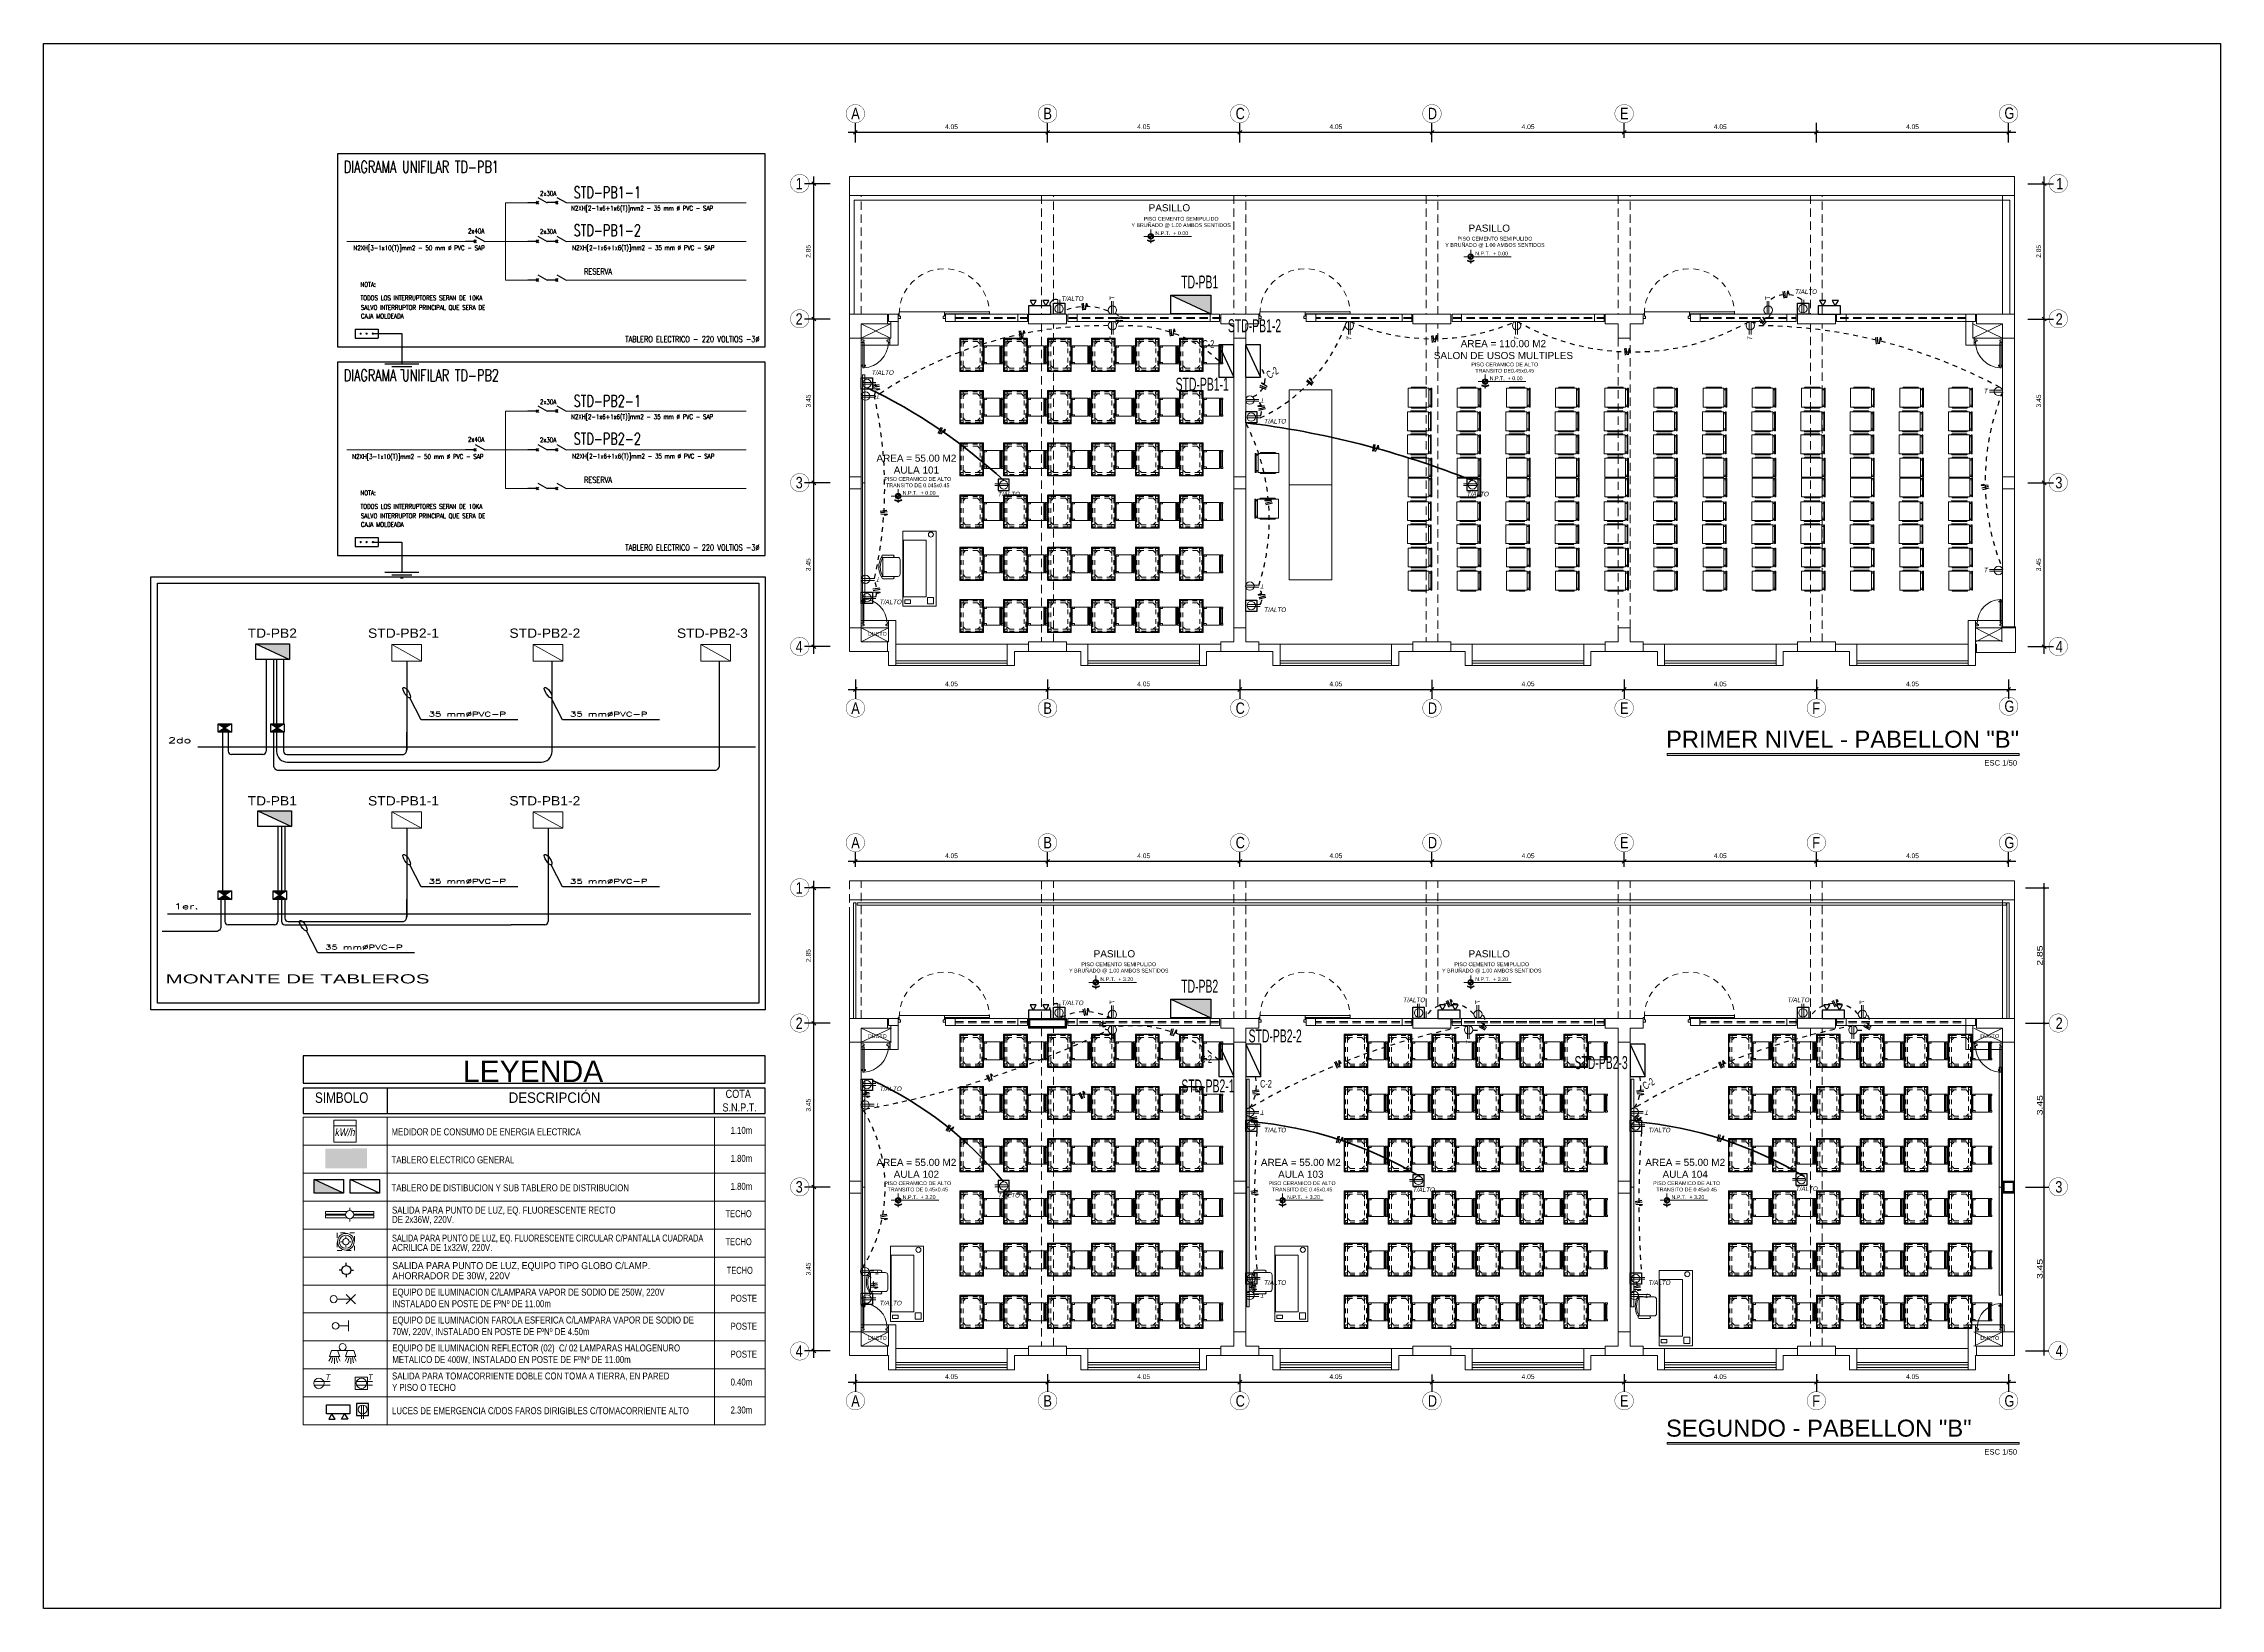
# Model space of a CAD drawing. Header units: millimetres. Extents: x 3354 to 3637, y 1117 to 1358.
# Drawn here: x 3416.77 to 3462.64, y 1119.94 to 1152.9 of the extents above; entities that cross this region are included whole.
import ezdxf
from ezdxf.enums import TextEntityAlignment as Align

# ---------------------------------------------------------------- set-up
doc = ezdxf.new("R2010")
doc.units = ezdxf.units.MM
for name, pattern in [('ACAD_ISO03W100', [30, 12, -18]), ('ACAD_ISO07W100', [3, 0, -3]), ('CONTINUA', [0]), ('DASHED', [0.75, 0.5, -0.25]), ('DASHED2', [0.375, 0.25, -0.125]), ('HIDDEN2', [0.1875, 0.125, -0.0625]), ('TRAZOS1', [0.15, 0.1, -0.05]), ('TRAZOS2', [0.225, 0.15, -0.075])]:
    doc.linetypes.add(name, pattern=pattern)
for name, color, linetype, lineweight in [('06- DIAFRAMA UNIFILARES', 44, 'HIDDEN2', 15), ('20SIMBOLOS', 2, 'Continuous', 13), ('ACCESORIO', 4, 'Continuous', 20), ('ACCESORIOS', 4, 'Continuous', 18), ('CAB30mm', 60, 'Continuous', 30), ('cables', 152, 'Continuous', 60), ('CASCO', 252, 'Continuous', 9), ('columnas', 1, 'Continuous', 5), ('COTAS', 7, 'Continuous', 9), ('FIERR2', 41, 'Continuous', 20), ('INST. TOMAC.', 3, 'DASHED', 30), ('LAMPARAS', 2, 'Continuous', 13), ('LAMPARAS AHORRADORAS', 2, 'Continuous', 20), ('MUEBLES ACTUAL', 35, 'Continuous', 5), ('muros', 7, 'Continuous', 5), ('MUROS-BAJO', 250, 'Continuous', 20), ('SANIT', 160, 'Continuous', 60), ('TABLERO', 122, 'Continuous', 25)]:
    doc.layers.add(name, color=color, linetype=linetype, lineweight=lineweight)
for name, color, linetype in [('06-LNA FZA', 150, 'Continuous'), ('10LAUXILIAR', 1, 'Continuous'), ('40ALUMBRADO', 5, 'Continuous'), ('B-NOTAS', 7, 'Continuous'), ('Comunicaciones', 162, 'Continuous'), ('LUMINARIAS', 2, 'Continuous'), ('MONTANTES', 2, 'Continuous'), ('N° cond', 141, 'Continuous'), ('TEXTO-1', 4, 'Continuous'), ('TEXTO-2', 9, 'Continuous'), ('TRAZO', 1, 'Continuous')]:
    doc.layers.add(name, color=color, linetype=linetype)
doc.layers.add('Efec-muebles', color=7, linetype='Continuous', lineweight=13, true_color=0x85826f)
doc.layers.add('texto', color=7, linetype='Continuous', lineweight=9, true_color=0x000000)
doc.styles.add('1', font='arial.ttf')
doc.styles.add('2-SIETE', font='ARIALN.TTF', dxfattribs={"height": 0.07})
doc.styles.add('B-NOTAS', font='romans.shx', dxfattribs={"width": 0.8, "height": 2.5})
doc.styles.add('BYE', font='ARIALN.TTF', dxfattribs={"oblique": 10, "height": 2})
doc.styles.add('CECI', font='sanss___.ttf', dxfattribs={"width": 1.6, "height": 0.13})
doc.styles.add('NPT', font='arial.ttf', dxfattribs={"height": 0.1})
doc.styles.add('R60-50', font='arial.ttf', dxfattribs={"width": 1.3, "height": 0.12})
doc.styles.add('ROMANS', font='romans.shx')
doc.styles.get("Standard").update_dxf_attribs({"font": 'arial.ttf'})
doc.styles.add('style1', font='arial.ttf')
doc.styles.add('style2', font='arial.ttf')
doc.styles.add('SWISS', font='arial.ttf', dxfattribs={"height": 0.1})
doc.dimstyles.new('1-50', dxfattribs={"dimtxt": 0.12, "dimasz": 0.05, "dimexe": 0.1, "dimexo": 0.1, "dimgap": 0.03, "dimtad": 1, "dimtoh": 1, "dimzin": 4, "dimdsep": 46, "dimtxsty": 'R60-50', "dimblk1": 'ARCHTICK', "dimblk2": 'ARCHTICK', "dimsah": 1, "dimcen": 0.09, "dimdle": 0.1, "dimclrd": 256, "dimclre": 256, "dimclrt": 7, "dimadec": 0, "dimazin": 0, "dimtfac": 1, "dimtix": 1, "dimtmove": 0, "dimatfit": 3, "dimfxl": 0, "dimtolj": 1, "dimtzin": 0, "dimarcsym": 0})
doc.dimstyles.new('Esc  1  50', dxfattribs={"dimtxt": 0.1, "dimasz": 0.08, "dimexe": 0.2, "dimexo": 0.15, "dimgap": 0.065, "dimtad": 1, "dimzin": 4, "dimdsep": 46, "dimtxsty": 'Standard', "dimblk": 'OBLIQUE', "dimcen": 0.12, "dimdle": 0.15, "dimadec": 0, "dimazin": 0, "dimtfac": 1, "dimtix": 1, "dimtmove": 0, "dimatfit": 3, "dimldrblk": 'OBLIQUE', "dimfxl": 0, "dimarcsym": 0})

# ---------------------------------------------------------------- blocks, each defined once
blk = doc.blocks.new('_Oblique')
at = {"color": 0, "linetype": 'ByBlock', "lineweight": -2}
blk.add_line((-0.5, -0.5), (0.5, 0.5), dxfattribs=at)
blk = doc.blocks.new('*D81')
at = {"layer": 'CASCO', "color": 0, "lineweight": -2, "transparency": 16777216}
for p, q in [((3433.876, 1124.87), (3433.876, 1124.503)), ((3437.926, 1124.87), (3437.926, 1124.503)), ((3433.726, 1124.703), (3438.076, 1124.703))]:
    blk.add_line(p, q, dxfattribs=at)
at = {"layer": 'Defpoints', "color": 0, "transparency": 16777216}
for p in [(3433.876, 1125.02), (3437.926, 1125.02), (3437.926, 1124.703)]:
    blk.add_point(p, dxfattribs=at)
at = {"layer": 'CASCO', "color": 0, "lineweight": -2, "transparency": 16777216, "xscale": 0.08, "yscale": 0.08, "zscale": 0.08, "rotation": 180}
blk.add_blockref('_Oblique', (3433.876, 1124.703), dxfattribs=at)
at = {"layer": 'CASCO', "color": 0, "lineweight": -2, "transparency": 16777216, "xscale": 0.08, "yscale": 0.08, "zscale": 0.08}
blk.add_blockref('_Oblique', (3437.926, 1124.703), dxfattribs=at)
at = {"layer": 'CASCO', "color": 0, "transparency": 16777216, "insert": (3435.901, 1124.819), "char_height": 0.1, "attachment_point": 5}
blk.add_mtext('4.05', dxfattribs=at)
blk = doc.blocks.new('*D82')
at = {"layer": 'CASCO', "color": 0, "lineweight": -2, "transparency": 16777216}
for p, q in [((3437.926, 1124.87), (3437.926, 1124.503)), ((3441.976, 1124.87), (3441.976, 1124.503)), ((3437.776, 1124.703), (3442.126, 1124.703))]:
    blk.add_line(p, q, dxfattribs=at)
at = {"layer": 'Defpoints', "color": 0, "transparency": 16777216}
for p in [(3437.926, 1125.02), (3441.976, 1125.02), (3441.976, 1124.703)]:
    blk.add_point(p, dxfattribs=at)
at = {"layer": 'CASCO', "color": 0, "lineweight": -2, "transparency": 16777216, "xscale": 0.08, "yscale": 0.08, "zscale": 0.08, "rotation": 180}
blk.add_blockref('_Oblique', (3437.926, 1124.703), dxfattribs=at)
at = {"layer": 'CASCO', "color": 0, "lineweight": -2, "transparency": 16777216, "xscale": 0.08, "yscale": 0.08, "zscale": 0.08}
blk.add_blockref('_Oblique', (3441.976, 1124.703), dxfattribs=at)
at = {"layer": 'CASCO', "color": 0, "transparency": 16777216, "insert": (3439.951, 1124.819), "char_height": 0.1, "attachment_point": 5}
blk.add_mtext('4.05', dxfattribs=at)
blk = doc.blocks.new('*D83')
at = {"layer": 'CASCO', "color": 0, "lineweight": -2, "transparency": 16777216}
for p, q in [((3441.976, 1124.87), (3441.976, 1124.503)), ((3446.026, 1124.865), (3446.026, 1124.503)), ((3441.826, 1124.703), (3446.176, 1124.703))]:
    blk.add_line(p, q, dxfattribs=at)
at = {"layer": 'Defpoints', "color": 0, "transparency": 16777216}
for p in [(3441.976, 1125.02), (3446.026, 1125.015), (3446.026, 1124.703)]:
    blk.add_point(p, dxfattribs=at)
at = {"layer": 'CASCO', "color": 0, "lineweight": -2, "transparency": 16777216, "xscale": 0.08, "yscale": 0.08, "zscale": 0.08, "rotation": 180}
blk.add_blockref('_Oblique', (3441.976, 1124.703), dxfattribs=at)
at = {"layer": 'CASCO', "color": 0, "lineweight": -2, "transparency": 16777216, "xscale": 0.08, "yscale": 0.08, "zscale": 0.08}
blk.add_blockref('_Oblique', (3446.026, 1124.703), dxfattribs=at)
at = {"layer": 'CASCO', "color": 0, "transparency": 16777216, "insert": (3444.001, 1124.819), "char_height": 0.1, "attachment_point": 5}
blk.add_mtext('4.05', dxfattribs=at)
blk = doc.blocks.new('*D84')
at = {"layer": 'CASCO', "color": 0, "lineweight": -2, "transparency": 16777216}
for p, q in [((3446.026, 1124.865), (3446.026, 1124.503)), ((3450.076, 1124.87), (3450.076, 1124.503)), ((3445.876, 1124.703), (3450.226, 1124.703))]:
    blk.add_line(p, q, dxfattribs=at)
at = {"layer": 'Defpoints', "color": 0, "transparency": 16777216}
for p in [(3446.026, 1125.015), (3450.076, 1125.02), (3450.076, 1124.703)]:
    blk.add_point(p, dxfattribs=at)
at = {"layer": 'CASCO', "color": 0, "lineweight": -2, "transparency": 16777216, "xscale": 0.08, "yscale": 0.08, "zscale": 0.08, "rotation": 180}
blk.add_blockref('_Oblique', (3446.026, 1124.703), dxfattribs=at)
at = {"layer": 'CASCO', "color": 0, "lineweight": -2, "transparency": 16777216, "xscale": 0.08, "yscale": 0.08, "zscale": 0.08}
blk.add_blockref('_Oblique', (3450.076, 1124.703), dxfattribs=at)
at = {"layer": 'CASCO', "color": 0, "transparency": 16777216, "insert": (3448.051, 1124.819), "char_height": 0.1, "attachment_point": 5}
blk.add_mtext('4.05', dxfattribs=at)
blk = doc.blocks.new('*D85')
at = {"layer": 'CASCO', "color": 0, "lineweight": -2, "transparency": 16777216}
for p, q in [((3450.076, 1124.87), (3450.076, 1124.503)), ((3454.126, 1124.87), (3454.126, 1124.503)), ((3449.926, 1124.703), (3454.276, 1124.703))]:
    blk.add_line(p, q, dxfattribs=at)
at = {"layer": 'Defpoints', "color": 0, "transparency": 16777216}
for p in [(3450.076, 1125.02), (3454.126, 1125.02), (3454.126, 1124.703)]:
    blk.add_point(p, dxfattribs=at)
at = {"layer": 'CASCO', "color": 0, "lineweight": -2, "transparency": 16777216, "xscale": 0.08, "yscale": 0.08, "zscale": 0.08, "rotation": 180}
blk.add_blockref('_Oblique', (3450.076, 1124.703), dxfattribs=at)
at = {"layer": 'CASCO', "color": 0, "lineweight": -2, "transparency": 16777216, "xscale": 0.08, "yscale": 0.08, "zscale": 0.08}
blk.add_blockref('_Oblique', (3454.126, 1124.703), dxfattribs=at)
at = {"layer": 'CASCO', "color": 0, "transparency": 16777216, "insert": (3452.101, 1124.819), "char_height": 0.1, "attachment_point": 5}
blk.add_mtext('4.05', dxfattribs=at)
blk = doc.blocks.new('*D86')
at = {"layer": 'CASCO', "color": 0, "lineweight": -2, "transparency": 16777216}
for p, q in [((3454.126, 1124.87), (3454.126, 1124.503)), ((3458.176, 1124.87), (3458.176, 1124.503)), ((3453.976, 1124.703), (3458.326, 1124.703))]:
    blk.add_line(p, q, dxfattribs=at)
at = {"layer": 'Defpoints', "color": 0, "transparency": 16777216}
for p in [(3454.126, 1125.02), (3458.176, 1125.02), (3458.176, 1124.703)]:
    blk.add_point(p, dxfattribs=at)
at = {"layer": 'CASCO', "color": 0, "lineweight": -2, "transparency": 16777216, "xscale": 0.08, "yscale": 0.08, "zscale": 0.08, "rotation": 180}
blk.add_blockref('_Oblique', (3454.126, 1124.703), dxfattribs=at)
at = {"layer": 'CASCO', "color": 0, "lineweight": -2, "transparency": 16777216, "xscale": 0.08, "yscale": 0.08, "zscale": 0.08}
blk.add_blockref('_Oblique', (3458.176, 1124.703), dxfattribs=at)
at = {"layer": 'CASCO', "color": 0, "transparency": 16777216, "insert": (3456.151, 1124.819), "char_height": 0.1, "attachment_point": 5}
blk.add_mtext('4.05', dxfattribs=at)
blk = doc.blocks.new('*D87')
at = {"layer": 'CASCO', "color": 0, "lineweight": -2, "transparency": 16777216}
for p, q in [((3433.001, 1125.212), (3433.001, 1128.962)), ((3433.347, 1128.812), (3432.801, 1128.812)), ((3433.347, 1125.362), (3432.801, 1125.362))]:
    blk.add_line(p, q, dxfattribs=at)
at = {"layer": 'Defpoints', "color": 0, "transparency": 16777216}
for p in [(3433.001, 1128.812), (3433.497, 1128.812), (3433.497, 1125.362)]:
    blk.add_point(p, dxfattribs=at)
at = {"layer": 'CASCO', "color": 0, "lineweight": -2, "transparency": 16777216, "xscale": 0.08, "yscale": 0.08, "zscale": 0.08}
for p, rotation in [((3433.001, 1128.812), 90), ((3433.001, 1125.362), 270)]:
    blk.add_blockref('_Oblique', p, dxfattribs=dict(at, rotation=rotation))
at = {"layer": 'CASCO', "color": 0, "transparency": 16777216, "insert": (3432.885, 1127.087), "char_height": 0.1, "attachment_point": 5, "rotation": 90}
blk.add_mtext('3.45', dxfattribs=at)
blk = doc.blocks.new('*D88')
at = {"layer": 'CASCO', "color": 0, "lineweight": -2, "transparency": 16777216}
for p, q in [((3433.347, 1132.262), (3432.801, 1132.262)), ((3433.001, 1128.662), (3433.001, 1132.412)), ((3433.347, 1128.812), (3432.801, 1128.812))]:
    blk.add_line(p, q, dxfattribs=at)
at = {"layer": 'Defpoints', "color": 0, "transparency": 16777216}
for p in [(3433.001, 1132.262), (3433.497, 1132.262), (3433.497, 1128.812)]:
    blk.add_point(p, dxfattribs=at)
at = {"layer": 'CASCO', "color": 0, "lineweight": -2, "transparency": 16777216, "xscale": 0.08, "yscale": 0.08, "zscale": 0.08}
for p, rotation in [((3433.001, 1132.262), 90), ((3433.001, 1128.812), 270)]:
    blk.add_blockref('_Oblique', p, dxfattribs=dict(at, rotation=rotation))
at = {"layer": 'CASCO', "color": 0, "transparency": 16777216, "insert": (3432.885, 1130.537), "char_height": 0.1, "attachment_point": 5, "rotation": 90}
blk.add_mtext('3.45', dxfattribs=at)
blk = doc.blocks.new('*D89')
at = {"layer": 'CASCO', "color": 0, "lineweight": -2, "transparency": 16777216}
for p, q in [((3433.347, 1135.112), (3432.801, 1135.112)), ((3433.001, 1132.112), (3433.001, 1135.262)), ((3433.347, 1132.262), (3432.801, 1132.262))]:
    blk.add_line(p, q, dxfattribs=at)
at = {"layer": 'Defpoints', "color": 0, "transparency": 16777216}
for p in [(3433.001, 1135.112), (3433.497, 1135.112), (3433.497, 1132.262)]:
    blk.add_point(p, dxfattribs=at)
at = {"layer": 'CASCO', "color": 0, "lineweight": -2, "transparency": 16777216, "xscale": 0.08, "yscale": 0.08, "zscale": 0.08}
for p, rotation in [((3433.001, 1135.112), 90), ((3433.001, 1132.262), 270)]:
    blk.add_blockref('_Oblique', p, dxfattribs=dict(at, rotation=rotation))
at = {"layer": 'CASCO', "color": 0, "transparency": 16777216, "insert": (3432.885, 1133.687), "char_height": 0.1, "attachment_point": 5, "rotation": 90}
blk.add_mtext('2.85', dxfattribs=at)
blk = doc.blocks.new('_ARCHTICK')
at = {"color": 0, "linetype": 'ByBlock', "const_width": 0.15}
blk.add_lwpolyline([(-0.5, -0.5), (0.5, 0.5)], dxfattribs=at)
blk = doc.blocks.new('*D90')
at = {"layer": 'CASCO', "lineweight": -2, "ltscale": 2, "transparency": 16777216}
for p, q in [((3458.926, 1125.262), (3458.926, 1128.912)), ((3458.531, 1128.812), (3459.026, 1128.812)), ((3458.531, 1125.362), (3459.026, 1125.362))]:
    blk.add_line(p, q, dxfattribs=at)
at = {"layer": 'Defpoints', "color": 0, "ltscale": 2, "transparency": 16777216}
for p in [(3458.431, 1128.812), (3458.926, 1128.812), (3458.431, 1125.362)]:
    blk.add_point(p, dxfattribs=at)
at = {"layer": 'CASCO', "lineweight": -2, "ltscale": 2, "transparency": 16777216, "xscale": 0.05, "yscale": 0.05, "zscale": 0.05}
for p, rotation in [((3458.926, 1128.812), 90), ((3458.926, 1125.362), 270)]:
    blk.add_blockref('_ARCHTICK', p, dxfattribs=dict(at, rotation=rotation))
at = {"layer": 'CASCO', "color": 7, "ltscale": 2, "transparency": 16777216, "insert": (3458.835, 1127.087), "char_height": 0.12, "attachment_point": 5, "rotation": 90, "style": 'R60-50'}
blk.add_mtext('\\A1;3.45', dxfattribs=at)
blk = doc.blocks.new('*D91')
at = {"layer": 'CASCO', "lineweight": -2, "ltscale": 2, "transparency": 16777216}
for p, q in [((3458.531, 1132.262), (3459.026, 1132.262)), ((3458.926, 1128.712), (3458.926, 1132.362)), ((3458.531, 1128.812), (3459.026, 1128.812))]:
    blk.add_line(p, q, dxfattribs=at)
at = {"layer": 'Defpoints', "color": 0, "ltscale": 2, "transparency": 16777216}
for p in [(3458.431, 1132.262), (3458.926, 1132.262), (3458.431, 1128.812)]:
    blk.add_point(p, dxfattribs=at)
at = {"layer": 'CASCO', "lineweight": -2, "ltscale": 2, "transparency": 16777216, "xscale": 0.05, "yscale": 0.05, "zscale": 0.05}
for p, rotation in [((3458.926, 1132.262), 90), ((3458.926, 1128.812), 270)]:
    blk.add_blockref('_ARCHTICK', p, dxfattribs=dict(at, rotation=rotation))
at = {"layer": 'CASCO', "color": 7, "ltscale": 2, "transparency": 16777216, "insert": (3458.835, 1130.537), "char_height": 0.12, "attachment_point": 5, "rotation": 90, "style": 'R60-50'}
blk.add_mtext('\\A1;3.45', dxfattribs=at)
blk = doc.blocks.new('*D92')
at = {"layer": 'CASCO', "lineweight": -2, "ltscale": 2, "transparency": 16777216}
for p, q in [((3458.531, 1135.112), (3459.026, 1135.112)), ((3458.926, 1132.162), (3458.926, 1135.212)), ((3458.531, 1132.262), (3459.026, 1132.262))]:
    blk.add_line(p, q, dxfattribs=at)
at = {"layer": 'Defpoints', "color": 0, "ltscale": 2, "transparency": 16777216}
for p in [(3458.431, 1135.112), (3458.926, 1135.112), (3458.431, 1132.262)]:
    blk.add_point(p, dxfattribs=at)
at = {"layer": 'CASCO', "lineweight": -2, "ltscale": 2, "transparency": 16777216, "xscale": 0.05, "yscale": 0.05, "zscale": 0.05}
for p, rotation in [((3458.926, 1135.112), 90), ((3458.926, 1132.262), 270)]:
    blk.add_blockref('_ARCHTICK', p, dxfattribs=dict(at, rotation=rotation))
at = {"layer": 'CASCO', "color": 7, "ltscale": 2, "transparency": 16777216, "insert": (3458.835, 1133.687), "char_height": 0.12, "attachment_point": 5, "rotation": 90, "style": 'R60-50'}
blk.add_mtext('\\A1;2.85', dxfattribs=at)
blk = doc.blocks.new('*D93')
at = {"layer": 'CASCO', "color": 0, "lineweight": -2, "transparency": 16777216}
for p, q in [((3433.876, 1135.554), (3433.876, 1135.873)), ((3437.926, 1135.554), (3437.926, 1135.873)), ((3433.726, 1135.673), (3438.076, 1135.673))]:
    blk.add_line(p, q, dxfattribs=at)
at = {"layer": 'Defpoints', "color": 0, "transparency": 16777216}
for p in [(3433.876, 1135.404), (3437.926, 1135.673), (3437.926, 1135.404)]:
    blk.add_point(p, dxfattribs=at)
at = {"layer": 'CASCO', "color": 0, "lineweight": -2, "transparency": 16777216, "xscale": 0.08, "yscale": 0.08, "zscale": 0.08, "rotation": 180}
blk.add_blockref('_Oblique', (3433.876, 1135.673), dxfattribs=at)
at = {"layer": 'CASCO', "color": 0, "lineweight": -2, "transparency": 16777216, "xscale": 0.08, "yscale": 0.08, "zscale": 0.08}
blk.add_blockref('_Oblique', (3437.926, 1135.673), dxfattribs=at)
at = {"layer": 'CASCO', "color": 0, "transparency": 16777216, "insert": (3435.901, 1135.789), "char_height": 0.1, "attachment_point": 5}
blk.add_mtext('4.05', dxfattribs=at)
blk = doc.blocks.new('*D94')
at = {"layer": 'CASCO', "color": 0, "lineweight": -2, "transparency": 16777216}
for p, q in [((3437.926, 1135.554), (3437.926, 1135.873)), ((3441.976, 1135.554), (3441.976, 1135.873)), ((3437.776, 1135.673), (3442.126, 1135.673))]:
    blk.add_line(p, q, dxfattribs=at)
at = {"layer": 'Defpoints', "color": 0, "transparency": 16777216}
for p in [(3437.926, 1135.404), (3441.976, 1135.673), (3441.976, 1135.404)]:
    blk.add_point(p, dxfattribs=at)
at = {"layer": 'CASCO', "color": 0, "lineweight": -2, "transparency": 16777216, "xscale": 0.08, "yscale": 0.08, "zscale": 0.08, "rotation": 180}
blk.add_blockref('_Oblique', (3437.926, 1135.673), dxfattribs=at)
at = {"layer": 'CASCO', "color": 0, "lineweight": -2, "transparency": 16777216, "xscale": 0.08, "yscale": 0.08, "zscale": 0.08}
blk.add_blockref('_Oblique', (3441.976, 1135.673), dxfattribs=at)
at = {"layer": 'CASCO', "color": 0, "transparency": 16777216, "insert": (3439.951, 1135.789), "char_height": 0.1, "attachment_point": 5}
blk.add_mtext('4.05', dxfattribs=at)
blk = doc.blocks.new('*D95')
at = {"layer": 'CASCO', "color": 0, "lineweight": -2, "transparency": 16777216}
for p, q in [((3441.976, 1135.554), (3441.976, 1135.873)), ((3446.026, 1135.558), (3446.026, 1135.873)), ((3441.826, 1135.673), (3446.176, 1135.673))]:
    blk.add_line(p, q, dxfattribs=at)
at = {"layer": 'Defpoints', "color": 0, "transparency": 16777216}
for p in [(3441.976, 1135.404), (3446.026, 1135.673), (3446.026, 1135.408)]:
    blk.add_point(p, dxfattribs=at)
at = {"layer": 'CASCO', "color": 0, "lineweight": -2, "transparency": 16777216, "xscale": 0.08, "yscale": 0.08, "zscale": 0.08, "rotation": 180}
blk.add_blockref('_Oblique', (3441.976, 1135.673), dxfattribs=at)
at = {"layer": 'CASCO', "color": 0, "lineweight": -2, "transparency": 16777216, "xscale": 0.08, "yscale": 0.08, "zscale": 0.08}
blk.add_blockref('_Oblique', (3446.026, 1135.673), dxfattribs=at)
at = {"layer": 'CASCO', "color": 0, "transparency": 16777216, "insert": (3444.001, 1135.789), "char_height": 0.1, "attachment_point": 5}
blk.add_mtext('4.05', dxfattribs=at)
blk = doc.blocks.new('*D96')
at = {"layer": 'CASCO', "color": 0, "lineweight": -2, "transparency": 16777216}
for p, q in [((3446.026, 1135.558), (3446.026, 1135.873)), ((3450.076, 1135.554), (3450.076, 1135.873)), ((3445.876, 1135.673), (3450.226, 1135.673))]:
    blk.add_line(p, q, dxfattribs=at)
at = {"layer": 'Defpoints', "color": 0, "transparency": 16777216}
for p in [(3446.026, 1135.408), (3450.076, 1135.673), (3450.076, 1135.404)]:
    blk.add_point(p, dxfattribs=at)
at = {"layer": 'CASCO', "color": 0, "lineweight": -2, "transparency": 16777216, "xscale": 0.08, "yscale": 0.08, "zscale": 0.08, "rotation": 180}
blk.add_blockref('_Oblique', (3446.026, 1135.673), dxfattribs=at)
at = {"layer": 'CASCO', "color": 0, "lineweight": -2, "transparency": 16777216, "xscale": 0.08, "yscale": 0.08, "zscale": 0.08}
blk.add_blockref('_Oblique', (3450.076, 1135.673), dxfattribs=at)
at = {"layer": 'CASCO', "color": 0, "transparency": 16777216, "insert": (3448.051, 1135.789), "char_height": 0.1, "attachment_point": 5}
blk.add_mtext('4.05', dxfattribs=at)
blk = doc.blocks.new('*D97')
at = {"layer": 'CASCO', "color": 0, "lineweight": -2, "transparency": 16777216}
for p, q in [((3450.076, 1135.554), (3450.076, 1135.873)), ((3454.126, 1135.554), (3454.126, 1135.873)), ((3449.926, 1135.673), (3454.276, 1135.673))]:
    blk.add_line(p, q, dxfattribs=at)
at = {"layer": 'Defpoints', "color": 0, "transparency": 16777216}
for p in [(3450.076, 1135.404), (3454.126, 1135.673), (3454.126, 1135.404)]:
    blk.add_point(p, dxfattribs=at)
at = {"layer": 'CASCO', "color": 0, "lineweight": -2, "transparency": 16777216, "xscale": 0.08, "yscale": 0.08, "zscale": 0.08, "rotation": 180}
blk.add_blockref('_Oblique', (3450.076, 1135.673), dxfattribs=at)
at = {"layer": 'CASCO', "color": 0, "lineweight": -2, "transparency": 16777216, "xscale": 0.08, "yscale": 0.08, "zscale": 0.08}
blk.add_blockref('_Oblique', (3454.126, 1135.673), dxfattribs=at)
at = {"layer": 'CASCO', "color": 0, "transparency": 16777216, "insert": (3452.101, 1135.789), "char_height": 0.1, "attachment_point": 5}
blk.add_mtext('4.05', dxfattribs=at)
blk = doc.blocks.new('*D98')
at = {"layer": 'CASCO', "color": 0, "lineweight": -2, "transparency": 16777216}
for p, q in [((3454.126, 1135.554), (3454.126, 1135.873)), ((3458.176, 1135.554), (3458.176, 1135.873)), ((3453.976, 1135.673), (3458.326, 1135.673))]:
    blk.add_line(p, q, dxfattribs=at)
at = {"layer": 'Defpoints', "color": 0, "transparency": 16777216}
for p in [(3454.126, 1135.404), (3458.176, 1135.673), (3458.176, 1135.404)]:
    blk.add_point(p, dxfattribs=at)
at = {"layer": 'CASCO', "color": 0, "lineweight": -2, "transparency": 16777216, "xscale": 0.08, "yscale": 0.08, "zscale": 0.08, "rotation": 180}
blk.add_blockref('_Oblique', (3454.126, 1135.673), dxfattribs=at)
at = {"layer": 'CASCO', "color": 0, "lineweight": -2, "transparency": 16777216, "xscale": 0.08, "yscale": 0.08, "zscale": 0.08}
blk.add_blockref('_Oblique', (3458.176, 1135.673), dxfattribs=at)
at = {"layer": 'CASCO', "color": 0, "transparency": 16777216, "insert": (3456.151, 1135.789), "char_height": 0.1, "attachment_point": 5}
blk.add_mtext('4.05', dxfattribs=at)
blk = doc.blocks.new('cgytutytry')
at = {"layer": 'CASCO'}
for p, q in [((-4.482, 891.175), (-4.487, 891.175)), ((-4.487, 891.175), (-4.487, 891.1)), ((-4.487, 891.1), (-4.487, 891.175)), ((-4.487, 891.175), (-4.482, 891.175)), ((-4.467, 891.08), (-4.487, 891.1)), ((-4.467, 891.08), (-4.487, 891.1)), ((-4.482, 891.18), (-4.482, 891.175)), ((-4.391, 891.18), (-4.482, 891.18)), ((-4.482, 891.175), (-4.482, 891.18)), ((-4.432, 891.08), (-4.467, 891.08)), ((-4.432, 891.08), (-4.467, 891.08)), ((-4.386, 891.126), (-4.432, 891.126)), ((-4.432, 891.126), (-4.432, 891.08)), ((-4.391, 891.18), (-4.391, 891.175)), ((-4.391, 891.18), (-4.391, 891.175)), ((-4.386, 891.175), (-4.391, 891.175)), ((-4.391, 891.175), (-4.386, 891.175)), ((-4.386, 891.175), (-4.386, 891.126)), ((-4.386, 891.175), (-4.386, 891.126)), ((-4.386, 891.085), (-4.386, 891.126)), ((-4.386, 891.126), (-3.497, 891.126)), ((-3.497, 891.085), (-4.386, 891.085)), ((-3.598, 891.132), (-3.598, 891.14)), ((-3.598, 891.14), (-3.594, 891.14)), ((-3.55, 891.132), (-3.598, 891.132)), ((-3.598, 891.075), (-3.598, 891.08)), ((-3.598, 891.08), (-3.55, 891.08)), ((-3.594, 891.075), (-3.598, 891.075)), ((-3.594, 891.155), (-3.589, 891.175)), ((-3.594, 891.14), (-3.594, 891.155)), ((-3.594, 891.057), (-3.594, 891.075)), ((-3.589, 891.037), (-3.594, 891.057)), ((-3.589, 891.175), (-3.559, 891.175)), ((-3.559, 891.037), (-3.589, 891.037)), ((-3.559, 891.175), (-3.554, 891.155)), ((-3.554, 891.057), (-3.559, 891.037)), ((-3.554, 891.155), (-3.554, 891.137)), ((-3.554, 891.137), (-3.55, 891.137)), ((-3.55, 891.075), (-3.554, 891.075)), ((-3.554, 891.075), (-3.554, 891.057)), ((-3.55, 891.137), (-3.55, 891.132)), ((-3.55, 891.08), (-3.55, 891.075)), ((-3.497, 891.126), (-3.497, 891.085)), ((-4.467, 890.281), (-4.487, 890.261)), ((-4.487, 890.261), (-4.467, 890.281)), ((-4.487, 890.261), (-4.487, 890.185)), ((-4.487, 890.185), (-4.487, 890.261)), ((-4.487, 890.185), (-4.482, 890.185)), ((-4.482, 890.185), (-4.487, 890.185)), ((-4.482, 890.185), (-4.482, 890.18)), ((-4.482, 890.18), (-4.482, 890.185)), ((-4.482, 890.18), (-4.391, 890.18)), ((-4.467, 890.281), (-4.433, 890.281)), ((-4.467, 890.281), (-4.433, 890.281)), ((-4.433, 890.281), (-4.433, 890.231)), ((-4.433, 890.231), (-4.386, 890.231)), ((-4.391, 890.185), (-4.386, 890.185)), ((-4.391, 890.185), (-4.391, 890.18)), ((-4.386, 890.185), (-4.391, 890.185)), ((-4.391, 890.185), (-4.391, 890.18)), ((-4.386, 890.231), (-4.386, 890.185)), ((-4.386, 890.231), (-4.386, 890.185))]:
    blk.add_line(p, q, dxfattribs=at)
for points in [[(-4.432, 891.08), (-4.432, 891.126), (-4.386, 891.126)], [(-4.386, 890.231), (-4.433, 890.231), (-4.433, 890.281)]]:
    blk.add_lwpolyline(points, dxfattribs=at)
for points in [[(-3.497, 891.126), (-3.497, 891.085), (-4.386, 891.085), (-4.386, 891.126)], [(-3.55, 891.132), (-3.55, 891.137), (-3.598, 891.137), (-3.598, 891.132)], [(-3.55, 891.08), (-3.55, 891.075), (-3.598, 891.075), (-3.598, 891.08)], [(-3.554, 891.14), (-3.554, 891.155), (-3.559, 891.175), (-3.589, 891.175), (-3.594, 891.155), (-3.594, 891.14)], [(-3.554, 891.071), (-3.554, 891.057), (-3.559, 891.037), (-3.589, 891.037), (-3.594, 891.057), (-3.594, 891.071)]]:
    blk.add_lwpolyline(points, close=True, dxfattribs=at)
blk.add_arc((-4.408, 891.143), 0.913, 271.33619, 356.35898, dxfattribs=at)
blk = doc.blocks.new('*D99')
at = {"layer": 'CASCO', "color": 0, "lineweight": -2, "transparency": 16777216}
for p, q in [((3433.876, 1139.499), (3433.876, 1139.093)), ((3437.926, 1139.499), (3437.926, 1139.093)), ((3433.726, 1139.293), (3438.076, 1139.293))]:
    blk.add_line(p, q, dxfattribs=at)
at = {"layer": 'Defpoints', "color": 0, "transparency": 16777216}
for p in [(3433.876, 1139.649), (3437.926, 1139.649), (3437.926, 1139.293)]:
    blk.add_point(p, dxfattribs=at)
at = {"layer": 'CASCO', "color": 0, "lineweight": -2, "transparency": 16777216, "xscale": 0.08, "yscale": 0.08, "zscale": 0.08, "rotation": 180}
blk.add_blockref('_Oblique', (3433.876, 1139.293), dxfattribs=at)
at = {"layer": 'CASCO', "color": 0, "lineweight": -2, "transparency": 16777216, "xscale": 0.08, "yscale": 0.08, "zscale": 0.08}
blk.add_blockref('_Oblique', (3437.926, 1139.293), dxfattribs=at)
at = {"layer": 'CASCO', "color": 0, "transparency": 16777216, "insert": (3435.901, 1139.409), "char_height": 0.1, "attachment_point": 5}
blk.add_mtext('4.05', dxfattribs=at)
blk = doc.blocks.new('*D100')
at = {"layer": 'CASCO', "color": 0, "lineweight": -2, "transparency": 16777216}
for p, q in [((3437.926, 1139.499), (3437.926, 1139.093)), ((3441.976, 1139.499), (3441.976, 1139.093)), ((3437.776, 1139.293), (3442.126, 1139.293))]:
    blk.add_line(p, q, dxfattribs=at)
at = {"layer": 'Defpoints', "color": 0, "transparency": 16777216}
for p in [(3437.926, 1139.649), (3441.976, 1139.649), (3441.976, 1139.293)]:
    blk.add_point(p, dxfattribs=at)
at = {"layer": 'CASCO', "color": 0, "lineweight": -2, "transparency": 16777216, "xscale": 0.08, "yscale": 0.08, "zscale": 0.08, "rotation": 180}
blk.add_blockref('_Oblique', (3437.926, 1139.293), dxfattribs=at)
at = {"layer": 'CASCO', "color": 0, "lineweight": -2, "transparency": 16777216, "xscale": 0.08, "yscale": 0.08, "zscale": 0.08}
blk.add_blockref('_Oblique', (3441.976, 1139.293), dxfattribs=at)
at = {"layer": 'CASCO', "color": 0, "transparency": 16777216, "insert": (3439.951, 1139.409), "char_height": 0.1, "attachment_point": 5}
blk.add_mtext('4.05', dxfattribs=at)
blk = doc.blocks.new('*D101')
at = {"layer": 'CASCO', "color": 0, "lineweight": -2, "transparency": 16777216}
for p, q in [((3441.976, 1139.499), (3441.976, 1139.093)), ((3446.026, 1139.495), (3446.026, 1139.093)), ((3441.826, 1139.293), (3446.176, 1139.293))]:
    blk.add_line(p, q, dxfattribs=at)
at = {"layer": 'Defpoints', "color": 0, "transparency": 16777216}
for p in [(3441.976, 1139.649), (3446.026, 1139.645), (3446.026, 1139.293)]:
    blk.add_point(p, dxfattribs=at)
at = {"layer": 'CASCO', "color": 0, "lineweight": -2, "transparency": 16777216, "xscale": 0.08, "yscale": 0.08, "zscale": 0.08, "rotation": 180}
blk.add_blockref('_Oblique', (3441.976, 1139.293), dxfattribs=at)
at = {"layer": 'CASCO', "color": 0, "lineweight": -2, "transparency": 16777216, "xscale": 0.08, "yscale": 0.08, "zscale": 0.08}
blk.add_blockref('_Oblique', (3446.026, 1139.293), dxfattribs=at)
at = {"layer": 'CASCO', "color": 0, "transparency": 16777216, "insert": (3444.001, 1139.409), "char_height": 0.1, "attachment_point": 5}
blk.add_mtext('4.05', dxfattribs=at)
blk = doc.blocks.new('*D102')
at = {"layer": 'CASCO', "color": 0, "lineweight": -2, "transparency": 16777216}
for p, q in [((3446.026, 1139.495), (3446.026, 1139.093)), ((3450.076, 1139.499), (3450.076, 1139.093)), ((3445.876, 1139.293), (3450.226, 1139.293))]:
    blk.add_line(p, q, dxfattribs=at)
at = {"layer": 'Defpoints', "color": 0, "transparency": 16777216}
for p in [(3446.026, 1139.645), (3450.076, 1139.649), (3450.076, 1139.293)]:
    blk.add_point(p, dxfattribs=at)
at = {"layer": 'CASCO', "color": 0, "lineweight": -2, "transparency": 16777216, "xscale": 0.08, "yscale": 0.08, "zscale": 0.08, "rotation": 180}
blk.add_blockref('_Oblique', (3446.026, 1139.293), dxfattribs=at)
at = {"layer": 'CASCO', "color": 0, "lineweight": -2, "transparency": 16777216, "xscale": 0.08, "yscale": 0.08, "zscale": 0.08}
blk.add_blockref('_Oblique', (3450.076, 1139.293), dxfattribs=at)
at = {"layer": 'CASCO', "color": 0, "transparency": 16777216, "insert": (3448.051, 1139.409), "char_height": 0.1, "attachment_point": 5}
blk.add_mtext('4.05', dxfattribs=at)
blk = doc.blocks.new('*D103')
at = {"layer": 'CASCO', "color": 0, "lineweight": -2, "transparency": 16777216}
for p, q in [((3450.076, 1139.499), (3450.076, 1139.093)), ((3454.126, 1139.499), (3454.126, 1139.093)), ((3449.926, 1139.293), (3454.276, 1139.293))]:
    blk.add_line(p, q, dxfattribs=at)
at = {"layer": 'Defpoints', "color": 0, "transparency": 16777216}
for p in [(3450.076, 1139.649), (3454.126, 1139.649), (3454.126, 1139.293)]:
    blk.add_point(p, dxfattribs=at)
at = {"layer": 'CASCO', "color": 0, "lineweight": -2, "transparency": 16777216, "xscale": 0.08, "yscale": 0.08, "zscale": 0.08, "rotation": 180}
blk.add_blockref('_Oblique', (3450.076, 1139.293), dxfattribs=at)
at = {"layer": 'CASCO', "color": 0, "lineweight": -2, "transparency": 16777216, "xscale": 0.08, "yscale": 0.08, "zscale": 0.08}
blk.add_blockref('_Oblique', (3454.126, 1139.293), dxfattribs=at)
at = {"layer": 'CASCO', "color": 0, "transparency": 16777216, "insert": (3452.101, 1139.409), "char_height": 0.1, "attachment_point": 5}
blk.add_mtext('4.05', dxfattribs=at)
blk = doc.blocks.new('*D104')
at = {"layer": 'CASCO', "color": 0, "lineweight": -2, "transparency": 16777216}
for p, q in [((3454.126, 1139.499), (3454.126, 1139.093)), ((3458.176, 1139.499), (3458.176, 1139.093)), ((3453.976, 1139.293), (3458.326, 1139.293))]:
    blk.add_line(p, q, dxfattribs=at)
at = {"layer": 'Defpoints', "color": 0, "transparency": 16777216}
for p in [(3454.126, 1139.649), (3458.176, 1139.649), (3458.176, 1139.293)]:
    blk.add_point(p, dxfattribs=at)
at = {"layer": 'CASCO', "color": 0, "lineweight": -2, "transparency": 16777216, "xscale": 0.08, "yscale": 0.08, "zscale": 0.08, "rotation": 180}
blk.add_blockref('_Oblique', (3454.126, 1139.293), dxfattribs=at)
at = {"layer": 'CASCO', "color": 0, "lineweight": -2, "transparency": 16777216, "xscale": 0.08, "yscale": 0.08, "zscale": 0.08}
blk.add_blockref('_Oblique', (3458.176, 1139.293), dxfattribs=at)
at = {"layer": 'CASCO', "color": 0, "transparency": 16777216, "insert": (3456.151, 1139.409), "char_height": 0.1, "attachment_point": 5}
blk.add_mtext('4.05', dxfattribs=at)
blk = doc.blocks.new('*D105')
at = {"layer": 'CASCO', "color": 0, "lineweight": -2, "transparency": 16777216}
for p, q in [((3433.347, 1143.644), (3432.801, 1143.644)), ((3433.001, 1140.044), (3433.001, 1143.794)), ((3433.347, 1140.194), (3432.801, 1140.194))]:
    blk.add_line(p, q, dxfattribs=at)
at = {"layer": 'Defpoints', "color": 0, "transparency": 16777216}
for p in [(3433.001, 1143.644), (3433.497, 1143.644), (3433.497, 1140.194)]:
    blk.add_point(p, dxfattribs=at)
at = {"layer": 'CASCO', "color": 0, "lineweight": -2, "transparency": 16777216, "xscale": 0.08, "yscale": 0.08, "zscale": 0.08}
for p, rotation in [((3433.001, 1143.644), 90), ((3433.001, 1140.194), 270)]:
    blk.add_blockref('_Oblique', p, dxfattribs=dict(at, rotation=rotation))
at = {"layer": 'CASCO', "color": 0, "transparency": 16777216, "insert": (3432.885, 1141.919), "char_height": 0.1, "attachment_point": 5, "rotation": 90}
blk.add_mtext('3.45', dxfattribs=at)
blk = doc.blocks.new('*D106')
at = {"layer": 'CASCO', "color": 0, "lineweight": -2, "transparency": 16777216}
for p, q in [((3433.347, 1147.094), (3432.801, 1147.094)), ((3433.001, 1143.494), (3433.001, 1147.244)), ((3433.347, 1143.644), (3432.801, 1143.644))]:
    blk.add_line(p, q, dxfattribs=at)
at = {"layer": 'Defpoints', "color": 0, "transparency": 16777216}
for p in [(3433.001, 1147.094), (3433.497, 1147.094), (3433.497, 1143.644)]:
    blk.add_point(p, dxfattribs=at)
at = {"layer": 'CASCO', "color": 0, "lineweight": -2, "transparency": 16777216, "xscale": 0.08, "yscale": 0.08, "zscale": 0.08}
for p, rotation in [((3433.001, 1147.094), 90), ((3433.001, 1143.644), 270)]:
    blk.add_blockref('_Oblique', p, dxfattribs=dict(at, rotation=rotation))
at = {"layer": 'CASCO', "color": 0, "transparency": 16777216, "insert": (3432.885, 1145.369), "char_height": 0.1, "attachment_point": 5, "rotation": 90}
blk.add_mtext('3.45', dxfattribs=at)
blk = doc.blocks.new('*D107')
at = {"layer": 'CASCO', "color": 0, "lineweight": -2, "transparency": 16777216}
for p, q in [((3433.001, 1146.944), (3433.001, 1150.094)), ((3433.347, 1149.944), (3432.801, 1149.944)), ((3433.347, 1147.094), (3432.801, 1147.094))]:
    blk.add_line(p, q, dxfattribs=at)
at = {"layer": 'Defpoints', "color": 0, "transparency": 16777216}
for p in [(3433.001, 1149.944), (3433.497, 1149.944), (3433.497, 1147.094)]:
    blk.add_point(p, dxfattribs=at)
at = {"layer": 'CASCO', "color": 0, "lineweight": -2, "transparency": 16777216, "xscale": 0.08, "yscale": 0.08, "zscale": 0.08}
for p, rotation in [((3433.001, 1149.944), 90), ((3433.001, 1147.094), 270)]:
    blk.add_blockref('_Oblique', p, dxfattribs=dict(at, rotation=rotation))
at = {"layer": 'CASCO', "color": 0, "transparency": 16777216, "insert": (3432.885, 1148.519), "char_height": 0.1, "attachment_point": 5, "rotation": 90}
blk.add_mtext('2.85', dxfattribs=at)
blk = doc.blocks.new('*D108')
at = {"layer": 'CASCO', "color": 0, "lineweight": -2, "transparency": 16777216}
for p, q in [((3458.581, 1143.644), (3459.126, 1143.644)), ((3458.926, 1140.044), (3458.926, 1143.794)), ((3458.581, 1140.194), (3459.126, 1140.194))]:
    blk.add_line(p, q, dxfattribs=at)
at = {"layer": 'Defpoints', "color": 0, "transparency": 16777216}
for p in [(3458.431, 1143.644), (3458.926, 1143.644), (3458.431, 1140.194)]:
    blk.add_point(p, dxfattribs=at)
at = {"layer": 'CASCO', "color": 0, "lineweight": -2, "transparency": 16777216, "xscale": 0.08, "yscale": 0.08, "zscale": 0.08}
for p, rotation in [((3458.926, 1143.644), 90), ((3458.926, 1140.194), 270)]:
    blk.add_blockref('_Oblique', p, dxfattribs=dict(at, rotation=rotation))
at = {"layer": 'CASCO', "color": 0, "transparency": 16777216, "insert": (3458.81, 1141.919), "char_height": 0.1, "attachment_point": 5, "rotation": 90}
blk.add_mtext('3.45', dxfattribs=at)
blk = doc.blocks.new('*D109')
at = {"layer": 'CASCO', "color": 0, "lineweight": -2, "transparency": 16777216}
for p, q in [((3458.581, 1147.094), (3459.126, 1147.094)), ((3458.926, 1143.494), (3458.926, 1147.244)), ((3458.581, 1143.644), (3459.126, 1143.644))]:
    blk.add_line(p, q, dxfattribs=at)
at = {"layer": 'Defpoints', "color": 0, "transparency": 16777216}
for p in [(3458.431, 1147.094), (3458.926, 1147.094), (3458.431, 1143.644)]:
    blk.add_point(p, dxfattribs=at)
at = {"layer": 'CASCO', "color": 0, "lineweight": -2, "transparency": 16777216, "xscale": 0.08, "yscale": 0.08, "zscale": 0.08}
for p, rotation in [((3458.926, 1147.094), 90), ((3458.926, 1143.644), 270)]:
    blk.add_blockref('_Oblique', p, dxfattribs=dict(at, rotation=rotation))
at = {"layer": 'CASCO', "color": 0, "transparency": 16777216, "insert": (3458.81, 1145.369), "char_height": 0.1, "attachment_point": 5, "rotation": 90}
blk.add_mtext('3.45', dxfattribs=at)
blk = doc.blocks.new('*D110')
at = {"layer": 'CASCO', "color": 0, "lineweight": -2, "transparency": 16777216}
for p, q in [((3458.926, 1146.944), (3458.926, 1150.094)), ((3458.581, 1149.944), (3459.126, 1149.944)), ((3458.581, 1147.094), (3459.126, 1147.094))]:
    blk.add_line(p, q, dxfattribs=at)
at = {"layer": 'Defpoints', "color": 0, "transparency": 16777216}
for p in [(3458.431, 1149.944), (3458.926, 1149.944), (3458.431, 1147.094)]:
    blk.add_point(p, dxfattribs=at)
at = {"layer": 'CASCO', "color": 0, "lineweight": -2, "transparency": 16777216, "xscale": 0.08, "yscale": 0.08, "zscale": 0.08}
for p, rotation in [((3458.926, 1149.944), 90), ((3458.926, 1147.094), 270)]:
    blk.add_blockref('_Oblique', p, dxfattribs=dict(at, rotation=rotation))
at = {"layer": 'CASCO', "color": 0, "transparency": 16777216, "insert": (3458.81, 1148.519), "char_height": 0.1, "attachment_point": 5, "rotation": 90}
blk.add_mtext('2.85', dxfattribs=at)
blk = doc.blocks.new('*D111')
at = {"layer": 'CASCO', "color": 0, "lineweight": -2, "transparency": 16777216}
for p, q in [((3433.726, 1151.028), (3438.076, 1151.028)), ((3433.876, 1150.816), (3433.876, 1151.228)), ((3437.926, 1150.816), (3437.926, 1151.228))]:
    blk.add_line(p, q, dxfattribs=at)
at = {"layer": 'Defpoints', "color": 0, "transparency": 16777216}
for p in [(3437.926, 1151.028), (3433.876, 1150.666), (3437.926, 1150.666)]:
    blk.add_point(p, dxfattribs=at)
at = {"layer": 'CASCO', "color": 0, "lineweight": -2, "transparency": 16777216, "xscale": 0.08, "yscale": 0.08, "zscale": 0.08, "rotation": 180}
blk.add_blockref('_Oblique', (3433.876, 1151.028), dxfattribs=at)
at = {"layer": 'CASCO', "color": 0, "lineweight": -2, "transparency": 16777216, "xscale": 0.08, "yscale": 0.08, "zscale": 0.08}
blk.add_blockref('_Oblique', (3437.926, 1151.028), dxfattribs=at)
at = {"layer": 'CASCO', "color": 0, "transparency": 16777216, "insert": (3435.901, 1151.144), "char_height": 0.1, "attachment_point": 5}
blk.add_mtext('4.05', dxfattribs=at)
blk = doc.blocks.new('*D112')
at = {"layer": 'CASCO', "color": 0, "lineweight": -2, "transparency": 16777216}
for p, q in [((3437.776, 1151.028), (3442.126, 1151.028)), ((3437.926, 1150.816), (3437.926, 1151.228)), ((3441.976, 1150.816), (3441.976, 1151.228))]:
    blk.add_line(p, q, dxfattribs=at)
at = {"layer": 'Defpoints', "color": 0, "transparency": 16777216}
for p in [(3441.976, 1151.028), (3437.926, 1150.666), (3441.976, 1150.666)]:
    blk.add_point(p, dxfattribs=at)
at = {"layer": 'CASCO', "color": 0, "lineweight": -2, "transparency": 16777216, "xscale": 0.08, "yscale": 0.08, "zscale": 0.08, "rotation": 180}
blk.add_blockref('_Oblique', (3437.926, 1151.028), dxfattribs=at)
at = {"layer": 'CASCO', "color": 0, "lineweight": -2, "transparency": 16777216, "xscale": 0.08, "yscale": 0.08, "zscale": 0.08}
blk.add_blockref('_Oblique', (3441.976, 1151.028), dxfattribs=at)
at = {"layer": 'CASCO', "color": 0, "transparency": 16777216, "insert": (3439.951, 1151.144), "char_height": 0.1, "attachment_point": 5}
blk.add_mtext('4.05', dxfattribs=at)
blk = doc.blocks.new('*D113')
at = {"layer": 'CASCO', "color": 0, "lineweight": -2, "transparency": 16777216}
for p, q in [((3441.826, 1151.028), (3446.176, 1151.028)), ((3441.976, 1150.816), (3441.976, 1151.228)), ((3446.026, 1150.821), (3446.026, 1151.228))]:
    blk.add_line(p, q, dxfattribs=at)
at = {"layer": 'Defpoints', "color": 0, "transparency": 16777216}
for p in [(3446.026, 1151.028), (3441.976, 1150.666), (3446.026, 1150.671)]:
    blk.add_point(p, dxfattribs=at)
at = {"layer": 'CASCO', "color": 0, "lineweight": -2, "transparency": 16777216, "xscale": 0.08, "yscale": 0.08, "zscale": 0.08, "rotation": 180}
blk.add_blockref('_Oblique', (3441.976, 1151.028), dxfattribs=at)
at = {"layer": 'CASCO', "color": 0, "lineweight": -2, "transparency": 16777216, "xscale": 0.08, "yscale": 0.08, "zscale": 0.08}
blk.add_blockref('_Oblique', (3446.026, 1151.028), dxfattribs=at)
at = {"layer": 'CASCO', "color": 0, "transparency": 16777216, "insert": (3444.001, 1151.144), "char_height": 0.1, "attachment_point": 5}
blk.add_mtext('4.05', dxfattribs=at)
blk = doc.blocks.new('*D114')
at = {"layer": 'CASCO', "color": 0, "lineweight": -2, "transparency": 16777216}
for p, q in [((3453.976, 1151.028), (3458.326, 1151.028)), ((3454.126, 1150.816), (3454.126, 1151.228)), ((3458.176, 1150.816), (3458.176, 1151.228))]:
    blk.add_line(p, q, dxfattribs=at)
at = {"layer": 'Defpoints', "color": 0, "transparency": 16777216}
for p in [(3458.176, 1151.028), (3454.126, 1150.666), (3458.176, 1150.666)]:
    blk.add_point(p, dxfattribs=at)
at = {"layer": 'CASCO', "color": 0, "lineweight": -2, "transparency": 16777216, "xscale": 0.08, "yscale": 0.08, "zscale": 0.08, "rotation": 180}
blk.add_blockref('_Oblique', (3454.126, 1151.028), dxfattribs=at)
at = {"layer": 'CASCO', "color": 0, "lineweight": -2, "transparency": 16777216, "xscale": 0.08, "yscale": 0.08, "zscale": 0.08}
blk.add_blockref('_Oblique', (3458.176, 1151.028), dxfattribs=at)
at = {"layer": 'CASCO', "color": 0, "transparency": 16777216, "insert": (3456.151, 1151.144), "char_height": 0.1, "attachment_point": 5}
blk.add_mtext('4.05', dxfattribs=at)
blk = doc.blocks.new('THT')
for p, q in [((-1.074, 0.413), (-1.014, 0.413)), ((-1.074, 0.293), (-1.074, 0.413)), ((-1.044, 0.293), (-1.074, 0.293)), ((-1.044, 0.353), (-1.044, 0.293)), ((-1.014, 0.353), (-1.044, 0.353)), ((0.096, 0.245), (-1.044, 0.245)), ((-1.014, 0.413), (-1.014, 0.353)), ((0.126, 0.413), (0.066, 0.413)), ((0.066, 0.413), (0.066, 0.353)), ((0.066, 0.353), (0.096, 0.353)), ((0.096, 0.353), (0.096, 0.293)), ((0.096, 0.293), (0.126, 0.293)), ((0.096, 0.293), (0.096, 0.245)), ((1.236, 0.293), (0.096, 0.293)), ((0.096, 0.245), (1.236, 0.245)), ((0.126, 0.293), (0.126, 0.413)), ((1.236, 0.245), (1.236, 0.293))]:
    blk.add_line(p, q)
at = {"linetype": 'TRAZOS2'}
blk.add_arc((0.096, 0.293), 1.14, 180, 357.5868, dxfattribs=at)
blk = doc.blocks.new('dtyrdyt')
at = {"layer": 'CASCO'}
blk.add_hatch(color=256, dxfattribs=at).paths.add_polyline_path([(850.126, 424.839), (850.057, 424.867), (850.049, 424.849), (850.126, 424.818), (850.202, 424.849), (850.194, 424.867)])
h = blk.add_hatch(color=256, dxfattribs=at)
h.paths.add_polyline_path([(850.126, 424.939), (850.167, 424.939, 0.414214), (850.126, 424.98)])
h.paths.add_polyline_path([(850.126, 424.898), (850.126, 424.939), (850.084, 424.939, 0.414214)])
for p, q in [((849.981, 424.939), (850.981, 424.939)), ((850.126, 424.818), (850.049, 424.849)), ((850.126, 424.839), (850.057, 424.867)), ((850.126, 424.939), (850.126, 425.084)), ((850.126, 424.939), (850.126, 424.795)), ((850.126, 424.839), (850.194, 424.867)), ((850.126, 424.818), (850.202, 424.849)), ((850.202, 424.849), (850.194, 424.867))]:
    blk.add_line(p, q, dxfattribs=at)
for radius in [0.0578, 0.0413]:
    blk.add_circle((850.126, 424.939), radius, dxfattribs=at)
blk = doc.blocks.new('silla 01')
at = {"layer": 'Efec-muebles'}
for p, q in [((3688.626, 1240.013), (3688.626, 1240.228)), ((3688.676, 1239.913), (3688.676, 1240.263)), ((3688.676, 1240.228), (3689.076, 1240.228)), ((3688.676, 1239.913), (3688.676, 1240.013)), ((3689.076, 1240.263), (3689.076, 1239.913)), ((3689.126, 1240.013), (3689.126, 1240.228)), ((3689.026, 1239.863), (3688.726, 1239.863))]:
    blk.add_line(p, q, dxfattribs=at)
for centre, radius, start, end in [((3688.652, 1240.225), 0.0256, 16.274, 186.9691), ((3688.652, 1240.016), 0.0256, 173.0309, 343.726), ((3688.876, 1239.889), 0.424, 61.8371, 118.1629), ((3688.876, 1239.889), 0.394, 59.4733, 120.5267), ((3688.726, 1239.913), 0.05, 180, 270), ((3689.026, 1239.913), 0.05, 270, 0), ((3689.101, 1240.225), 0.0256, 353.0309, 163.726), ((3689.101, 1240.016), 0.0256, 196.274, 6.9691)]:
    blk.add_arc(centre, radius, start, end, dxfattribs=at)
blk = doc.blocks.new('messsa')
at = {"layer": 'Efec-muebles'}
for p, q in [((3688.12, 1239.808), (3689.705, 1239.808)), ((3688.12, 1239.108), (3688.12, 1239.808)), ((3689.705, 1239.808), (3689.705, 1239.108)), ((3689.705, 1239.108), (3688.12, 1239.108))]:
    blk.add_line(p, q, dxfattribs=at)
for points in [[(3688.311, 1239.316), (3688.311, 1239.793), (3689.504, 1239.793), (3689.504, 1239.316)], [(3689.57, 1239.643), (3689.57, 1239.765), (3689.644, 1239.765), (3689.644, 1239.643)], [(3689.523, 1239.16), (3689.523, 1239.288), (3689.657, 1239.288), (3689.657, 1239.16)]]:
    blk.add_lwpolyline(points, close=True, dxfattribs=at)
blk.add_circle((3688.196, 1239.216), 0.053, dxfattribs=at)
blk = doc.blocks.new('dssa')
at = {"layer": 'Efec-muebles'}
for p, q in [((0, 0.024), (0.036, 0.024)), ((0, 0), (0.036, 0)), ((0, -0.292), (0.036, -0.292)), ((0, -0.316), (0.036, -0.316))]:
    blk.add_line(p, q, dxfattribs=at)
for points in [[(0, -0.326), (-0.4, -0.326), (-0.4, 0.034), (0, 0.034), (0, -0.326)], [(-0.053, 0.053), (-0.331, 0.053)], [(-0.331, 0.034), (-0.053, 0.034)], [(-0.331, -0.326), (-0.053, -0.326)], [(-0.053, -0.345), (-0.331, -0.345)]]:
    blk.add_lwpolyline(points, dxfattribs=at)
blk.add_lwpolyline([(0.054, 0.034), (0.036, 0.034), (0.036, -0.326), (0.054, -0.326)], close=True, dxfattribs=at)
for centre, start, end in [((-0.331, 0.043), 90, 270), ((-0.053, 0.043), 270, 90), ((-0.331, -0.336), 90, 270), ((-0.053, -0.336), 270, 90)]:
    blk.add_arc(centre, 0.00947, start, end, dxfattribs=at)
blk = doc.blocks.new('SDGFDG DF')
at = {"layer": 'Efec-muebles', "lineweight": 18}
for p, q in [((1023.934, 2860.289), (1023.934, 2859.609)), ((1023.944, 2860.299), (1024.424, 2860.299)), ((1023.944, 2860.279), (1023.944, 2859.619)), ((1023.954, 2860.289), (1024.414, 2860.289)), ((1023.959, 2860.264), (1023.959, 2860.234)), ((1023.969, 2860.274), (1023.999, 2860.274)), ((1023.969, 2860.224), (1023.999, 2860.224)), ((1024.009, 2860.264), (1024.009, 2860.234)), ((1024.359, 2860.264), (1024.359, 2860.234)), ((1024.369, 2860.274), (1024.399, 2860.274)), ((1024.369, 2860.224), (1024.399, 2860.224)), ((1024.409, 2860.264), (1024.409, 2860.234)), ((1024.424, 2860.279), (1024.424, 2859.619)), ((1024.434, 2860.289), (1024.434, 2859.609)), ((1023.959, 2859.664), (1023.959, 2859.634)), ((1023.999, 2859.674), (1023.969, 2859.674)), ((1024.009, 2859.664), (1024.009, 2859.634)), ((1024.359, 2859.664), (1024.359, 2859.634)), ((1024.399, 2859.674), (1024.369, 2859.674)), ((1024.409, 2859.664), (1024.409, 2859.634)), ((1024.424, 2859.599), (1023.944, 2859.599)), ((1024.414, 2859.609), (1023.954, 2859.609)), ((1023.999, 2859.624), (1023.969, 2859.624)), ((1024.399, 2859.624), (1024.369, 2859.624))]:
    blk.add_line(p, q, dxfattribs=at)
at = {"layer": 'Efec-muebles', "linetype": 'ACAD_ISO03W100', "lineweight": 18, "ltscale": 0.00105}
for p, q in [((1023.964, 2860.224), (1023.964, 2859.674)), ((1024.059, 2860.229), (1024.004, 2860.174)), ((1024.004, 2860.224), (1024.004, 2859.674)), ((1024.004, 2860.224), (1024.004, 2860.174)), ((1024.009, 2860.269), (1024.36, 2860.269)), ((1024.009, 2860.229), (1024.36, 2860.229)), ((1024.009, 2860.229), (1024.059, 2860.229)), ((1024.309, 2860.229), (1024.364, 2860.174)), ((1024.364, 2860.225), (1024.364, 2860.111)), ((1024.404, 2860.225), (1024.404, 2859.674)), ((1024.059, 2859.669), (1024.004, 2859.724)), ((1024.004, 2859.674), (1024.004, 2859.724)), ((1024.359, 2859.669), (1024.009, 2859.669)), ((1024.309, 2859.669), (1024.364, 2859.724)), ((1024.364, 2860.086), (1024.364, 2859.674)), ((1024.359, 2859.629), (1024.009, 2859.629))]:
    blk.add_line(p, q, dxfattribs=at)
at = {"layer": 'Efec-muebles', "lineweight": 18, "ltscale": 0.5}
for p, q in [((1024.452, 2860.134), (1024.452, 2859.764)), ((1024.777, 2860.139), (1024.457, 2860.139)), ((1024.497, 2860.109), (1024.457, 2860.109)), ((1024.502, 2860.139), (1024.502, 2860.114)), ((1024.782, 2859.764), (1024.782, 2860.134)), ((1024.802, 2860.134), (1024.782, 2860.134)), ((1024.802, 2860.114), (1024.782, 2860.114)), ((1024.802, 2859.764), (1024.802, 2860.134)), ((1024.847, 2860.139), (1024.807, 2860.139)), ((1024.847, 2860.109), (1024.807, 2860.109)), ((1024.817, 2859.759), (1024.817, 2860.139)), ((1024.842, 2859.789), (1024.842, 2860.109)), ((1024.852, 2860.114), (1024.852, 2860.134)), ((1024.457, 2859.789), (1024.497, 2859.789)), ((1024.457, 2859.759), (1024.777, 2859.759)), ((1024.502, 2859.784), (1024.502, 2859.764)), ((1024.782, 2859.784), (1024.802, 2859.784)), ((1024.782, 2859.764), (1024.802, 2859.764)), ((1024.807, 2859.789), (1024.847, 2859.789)), ((1024.807, 2859.759), (1024.847, 2859.759)), ((1024.852, 2859.764), (1024.852, 2859.784))]:
    blk.add_line(p, q, dxfattribs=at)
at = {"layer": 'Efec-muebles', "lineweight": 18}
for centre, start, end in [((1023.944, 2860.289), 90, 180), ((1023.954, 2860.279), 90, 180), ((1023.969, 2860.264), 90, 180), ((1023.969, 2860.234), 180, 270), ((1023.999, 2860.264), 0, 90), ((1023.999, 2860.234), 270, 0), ((1024.369, 2860.264), 90, 180), ((1024.369, 2860.234), 180, 270), ((1024.399, 2860.264), 0, 90), ((1024.399, 2860.234), 270, 0), ((1024.414, 2860.279), 0, 90), ((1024.424, 2860.289), 0, 90), ((1023.969, 2859.664), 90, 180), ((1023.969, 2859.634), 180, 270), ((1023.999, 2859.664), 360, 90), ((1023.999, 2859.634), 270, 0), ((1024.369, 2859.664), 90, 180), ((1024.369, 2859.634), 180, 270), ((1024.399, 2859.664), 360, 90), ((1024.399, 2859.634), 270, 0), ((1023.944, 2859.609), 180, 270), ((1023.954, 2859.619), 180, 270), ((1024.414, 2859.619), 270, 0), ((1024.424, 2859.609), 270, 0)]:
    blk.add_arc(centre, 0.01, start, end, dxfattribs=at)
at = {"layer": 'Efec-muebles', "lineweight": 18, "ltscale": 0.5}
for centre, start, end in [((1024.457, 2860.134), 90, 180), ((1024.457, 2860.114), 180, 270), ((1024.497, 2860.114), 270, 0), ((1024.777, 2860.134), 0, 90), ((1024.807, 2860.134), 90, 180), ((1024.807, 2860.114), 180, 270), ((1024.847, 2860.134), 0, 90), ((1024.847, 2860.114), 270, 0), ((1024.457, 2859.784), 90, 180), ((1024.457, 2859.764), 180, 270), ((1024.497, 2859.784), 0, 90), ((1024.497, 2859.764), 270, 0), ((1024.777, 2859.764), 270, 0), ((1024.807, 2859.784), 90, 180), ((1024.807, 2859.764), 180, 270), ((1024.847, 2859.784), 0, 90), ((1024.847, 2859.764), 270, 0)]:
    blk.add_arc(centre, 0.005, start, end, dxfattribs=at)
at = {"layer": 'MUEBLES ACTUAL', "linetype": 'ACAD_ISO07W100', "lineweight": 5, "ltscale": 0.002}
for p, q in [((1024.349, 2860.194), (1024.344, 2860.194)), ((1024.361, 2860.209), (1024.357, 2860.209))]:
    blk.add_line(p, q, dxfattribs=at)
blk = doc.blocks.new('D')
at = {"layer": 'TABLERO'}
blk.add_line((3390.514, 1173.454), (3390.831, 1172.773), dxfattribs=at)
blk.add_lwpolyline([(3390.514, 1173.454), (3390.514, 1172.773), (3390.831, 1172.773), (3390.831, 1173.454)], close=True, dxfattribs=at)
blk = doc.blocks.new('TABLERO ELECTRICO')
at = {"layer": 'TABLERO'}
blk.add_hatch(color=256, dxfattribs=at).paths.add_polyline_path([(138.888, 62.418), (138.888, 61.688), (139.228, 62.418)])
blk.add_line((138.888, 61.688), (139.228, 62.418), dxfattribs=at)
blk.add_lwpolyline([(139.228, 62.418), (139.228, 61.688), (138.888, 61.688), (138.888, 62.418)], close=True, dxfattribs=at)
blk = doc.blocks.new('T')
at = {"color": 4, "linetype": 'Continuous', "lineweight": 20, "ltscale": 0.1}
for p, q in [((-49.222, 238.573), (-49.433, 238.573)), ((-49.222, 238.544), (-49.433, 238.544))]:
    blk.add_line(p, q, dxfattribs=at)
blk.add_circle((-49.289, 238.556), 0.0671, dxfattribs=at)
blk = doc.blocks.new('tc')
at = {"layer": 'cables', "xscale": 1.320000000000436, "yscale": 1.320000000000436, "zscale": 1.320000000000436}
blk.add_blockref('T', (3434.581, 833.171), dxfattribs=at)
at = {"style": 'BYE', "oblique": 10}
blk.add_text('T', height=0.0964, dxfattribs=at).set_placement((3369.209, 1148.025))
blk = doc.blocks.new('SC')
at = {"layer": '06-LNA FZA'}
for p, q in [((-0.432, 0.057), (-0.342, -0.059)), ((-0.342, 0.057), (-0.432, -0.059)), ((-0.374, 0.211), (0, -0.001)), ((-0.387, -0.001), (-0.765, -0.001))]:
    blk.add_line(p, q, dxfattribs=at)
blk = doc.blocks.new('LAZO')
at = {"layer": 'TEXTO-1', "color": 1, "linetype": 'Continuous'}
blk.add_ellipse((-0.074, -0.001), major_axis=(0.0744, 0.0009), ratio=0.341617, dxfattribs=at)
blk = doc.blocks.new('CAJ-TELF-1')
at = {"layer": 'Comunicaciones', "color": 2, "linetype": 'CONTINUA'}
for p, q in [((0.101, 0.13), (-0.101, 0)), ((-0.101, 0.13), (0.101, 0))]:
    blk.add_line(p, q, dxfattribs=at)
at = {"layer": 'Comunicaciones', "color": 3, "linetype": 'CONTINUA'}
blk.add_lwpolyline([(-0.101, 0.13), (-0.101, 0), (0.101, 0), (0.101, 0.13)], close=True, dxfattribs=at)
at = {"layer": 'Comunicaciones', "color": 2, "linetype": 'CONTINUA'}
for points in [[(-0.101, 0.13), (0, 0.065), (0.101, 0.13)], [(-0.101, 0), (0, 0.065), (0.101, 0)]]:
    blk.add_solid(points, dxfattribs=at)
blk = doc.blocks.new('A$C59CC64BC')
at = {"layer": '20SIMBOLOS', "color": 200, "linetype": 'Continuous'}
for p, q in [((-0.212, -0.123), (-0.212, 0.127)), ((0.238, 0.127), (-0.212, 0.127)), ((0.238, 0.127), (-0.212, -0.123)), ((0.238, -0.123), (0.238, 0.127)), ((0.238, -0.123), (-0.212, -0.123))]:
    blk.add_line(p, q, dxfattribs=at)
blk = doc.blocks.new('tomacorriente')
at = {"layer": 'ACCESORIOS'}
for p, q in [((192.164, 54.007), (192.389, 54.007)), ((192.164, 53.958), (192.389, 53.958))]:
    blk.add_line(p, q, dxfattribs=at)
blk.add_circle((192.232, 53.983), 0.0729, dxfattribs=at)
at = {"layer": 'ACCESORIOS', "style": 'BYE', "oblique": 10}
blk.add_text('T', height=0.0794, dxfattribs=at).set_placement((192.322, 54.03))
blk = doc.blocks.new('MEDIDOR ELECTRICO')
at = {"layer": 'ACCESORIO', "linetype": 'Continuous', "lineweight": 20, "ltscale": 0.1}
blk.add_line((3557.225, 1214.428), (3557.835, 1214.428), dxfattribs=at)
blk.add_lwpolyline([(3557.225, 1214.58), (3557.835, 1214.58), (3557.835, 1213.977), (3557.225, 1213.977)], close=True, dxfattribs=at)
at = {"layer": 'ACCESORIO', "linetype": 'Continuous', "lineweight": 20, "ltscale": 0.1, "style": 'BYE', "oblique": 10}
blk.add_text('kW/h', height=0.2098, dxfattribs=at).set_placement((3557.244, 1214.148))
blk = doc.blocks.new('fl')
at = {"layer": 'LAMPARAS AHORRADORAS'}
for p, q in [((3552.922, 1728.251), (3552.922, 1728.318)), ((3552.821, 1728.15), (3552.754, 1728.15)), ((3552.922, 1728.049), (3552.922, 1727.982)), ((3553.023, 1728.15), (3553.09, 1728.15))]:
    blk.add_line(p, q, dxfattribs=at)
for points in [[(3552.906, 1728.249), (3552.906, 1728.75), (3552.846, 1728.75), (3552.846, 1728.216)], [(3552.938, 1728.249), (3552.938, 1728.75), (3552.998, 1728.75), (3552.998, 1728.216)], [(3552.846, 1728.084), (3552.846, 1727.55), (3552.906, 1727.55), (3552.906, 1728.05)], [(3552.998, 1728.084), (3552.998, 1727.55), (3552.938, 1727.55), (3552.938, 1728.05)]]:
    blk.add_lwpolyline(points, dxfattribs=at)
blk.add_circle((3552.922, 1728.15), 0.101, dxfattribs=at)
blk = doc.blocks.new('FLUORESCENTE CIRCULAR')
at = {"layer": 'LAMPARAS'}
for p, q in [((-792.671, 1801.4), (-792.719, 1801.4)), ((-792.598, 1801.472), (-792.598, 1801.521)), ((-792.598, 1801.328), (-792.598, 1801.28)), ((-792.526, 1801.4), (-792.478, 1801.4))]:
    blk.add_line(p, q, dxfattribs=at)
at = {"layer": 'LAMPARAS', "linetype": 'TRAZOS1', "ltscale": 0.75}
blk.add_lwpolyline([(-792.798, 1801.6), (-792.798, 1801.2), (-792.398, 1801.2), (-792.398, 1801.6)], close=True, dxfattribs=at)
at = {"layer": 'LAMPARAS'}
for radius in [0.189, 0.149, 0.0723]:
    blk.add_circle((-792.598, 1801.4), radius, dxfattribs=at)
blk = doc.blocks.new('reflect')
at = {"layer": 'LAMPARAS'}
for p, q in [((-0.48, 0.95, 0.01), (-0.68, 1.06, 0.01)), ((-0.51, 0.79, 0.01), (-0.81, 0.79, 0.02)), ((-0.51, 0.01, 0.01), (-0.81, 0.01, 0.02)), ((-0.5, 0.87, 0.01), (-0.75, 0.93, 0.01)), ((-0.5, 0.71, 0.01), (-0.75, 0.64, 0.01)), ((-0.5, 0.09, 0.01), (-0.75, 0.16, 0.01)), ((-0.48, 0.62, 0.01), (-0.68, 0.51, 0.01)), ((-0.48, 0.18, 0.01), (-0.68, 0.28, 0.01)), ((-0.45, 1.03, 0.01), (-0.17, 0.94)), ((-0.45, 0.54, 0.01), (-0.45, 1.03, 0.01)), ((-0.45, 0.54, 0.01), (-0.17, 0.64)), ((-0.45, 0.26, 0.01), (-0.17, 0.16)), ((-0.45, 0.26, 0.01), (-0.45, -0.23, 0.01)), ((-0.17, 0.4), (-0.17, 0.94)), ((-0.17, 0.64), (-0.17, 0.94)), ((-0.17, 0.4), (-0.17, -0.14)), ((-0.17, 0.16), (-0.17, -0.14)), ((-0.5, -0.07, 0.01), (-0.75, -0.13, 0.01)), ((-0.48, -0.16, 0.01), (-0.68, -0.26, 0.01)), ((-0.45, -0.23, 0.01), (-0.17, -0.14))]:
    blk.add_line(p, q, dxfattribs=at)
blk.add_circle((0, 0.4), 0.169, dxfattribs=at)
blk = doc.blocks.new('*D276')
at = {"layer": 'CASCO', "color": 0, "lineweight": -2, "transparency": 16777216}
for p, q in [((3445.876, 1151.028), (3450.226, 1151.028)), ((3446.026, 1150.913), (3446.026, 1151.228)), ((3450.076, 1150.909), (3450.076, 1151.228))]:
    blk.add_line(p, q, dxfattribs=at)
at = {"layer": 'Defpoints', "color": 0, "transparency": 16777216}
for p in [(3450.076, 1151.028), (3446.026, 1150.763), (3450.076, 1150.759)]:
    blk.add_point(p, dxfattribs=at)
at = {"layer": 'CASCO', "color": 0, "lineweight": -2, "transparency": 16777216, "xscale": 0.08, "yscale": 0.08, "zscale": 0.08, "rotation": 180}
blk.add_blockref('_Oblique', (3446.026, 1151.028), dxfattribs=at)
at = {"layer": 'CASCO', "color": 0, "lineweight": -2, "transparency": 16777216, "xscale": 0.08, "yscale": 0.08, "zscale": 0.08}
blk.add_blockref('_Oblique', (3450.076, 1151.028), dxfattribs=at)
at = {"layer": 'CASCO', "color": 0, "transparency": 16777216, "insert": (3448.051, 1151.144), "char_height": 0.1, "attachment_point": 5}
blk.add_mtext('4.05', dxfattribs=at)
blk = doc.blocks.new('*D277')
at = {"layer": 'CASCO', "color": 0, "lineweight": -2, "transparency": 16777216}
for p, q in [((3449.926, 1151.028), (3454.276, 1151.028)), ((3450.076, 1150.909), (3450.076, 1151.228)), ((3454.126, 1150.909), (3454.126, 1151.228))]:
    blk.add_line(p, q, dxfattribs=at)
at = {"layer": 'Defpoints', "color": 0, "transparency": 16777216}
for p in [(3454.126, 1151.028), (3450.076, 1150.759), (3454.126, 1150.759)]:
    blk.add_point(p, dxfattribs=at)
at = {"layer": 'CASCO', "color": 0, "lineweight": -2, "transparency": 16777216, "xscale": 0.08, "yscale": 0.08, "zscale": 0.08, "rotation": 180}
blk.add_blockref('_Oblique', (3450.076, 1151.028), dxfattribs=at)
at = {"layer": 'CASCO', "color": 0, "lineweight": -2, "transparency": 16777216, "xscale": 0.08, "yscale": 0.08, "zscale": 0.08}
blk.add_blockref('_Oblique', (3454.126, 1151.028), dxfattribs=at)
at = {"layer": 'CASCO', "color": 0, "transparency": 16777216, "insert": (3452.101, 1151.144), "char_height": 0.1, "attachment_point": 5}
blk.add_mtext('4.05', dxfattribs=at)

msp = doc.modelspace()

# ---------------------------------------------------------------- hatches: boundary and pattern name
at = {"layer": 'muros', "ltscale": 2}
for points in [[(3458.397, 1137.905), (3458.397, 1137.941), (3450.982, 1137.941), (3450.982, 1137.905)], [(3458.397, 1123.394), (3458.397, 1123.429), (3450.982, 1123.429), (3450.982, 1123.394)]]:
    msp.add_hatch(color=7, dxfattribs=at).paths.add_polyline_path(points)
at = {"layer": 'N° cond'}
for points in [[(3438.748, 1147.43), (3438.74, 1147.376), (3438.767, 1147.372)], [(3453.524, 1147.685), (3453.516, 1147.631), (3453.543, 1147.627)], [(3437.429, 1146.852), (3437.421, 1146.798), (3437.448, 1146.794)], [(3439.51, 1147.056), (3439.456, 1147.062), (3439.453, 1147.035)], [(3440.592, 1146.885), (3440.584, 1146.831), (3440.611, 1146.827)], [(3452.997, 1147.133), (3453.025, 1147.085), (3453.048, 1147.099)], [(3446.118, 1146.752), (3446.11, 1146.698), (3446.137, 1146.694)], [(3450.185, 1146.482), (3450.178, 1146.428), (3450.204, 1146.424)], [(3455.475, 1146.716), (3455.467, 1146.662), (3455.494, 1146.658)], [(3434.388, 1145.618), (3434.333, 1145.624), (3434.331, 1145.597)], [(3442.435, 1145.751), (3442.479, 1145.718), (3442.496, 1145.74)], [(3443.442, 1145.857), (3443.474, 1145.813), (3443.496, 1145.829)], [(3442.356, 1145.259), (3442.411, 1145.258), (3442.411, 1145.285)], [(3435.769, 1144.775), (3435.733, 1144.734), (3435.753, 1144.716)], [(3444.893, 1144.439), (3444.872, 1144.388), (3444.897, 1144.378)], [(3457.6, 1143.592), (3457.655, 1143.592), (3457.655, 1143.619)], [(3442.502, 1143.271), (3442.557, 1143.271), (3442.557, 1143.298)], [(3434.556, 1142.978), (3434.501, 1142.983), (3434.499, 1142.956)], [(3434.401, 1141.338), (3434.347, 1141.343), (3434.344, 1141.316)], [(3442.364, 1141.285), (3442.418, 1141.284), (3442.419, 1141.311)], [(3438.771, 1132.58), (3438.769, 1132.525), (3438.796, 1132.524)], [(3446.417, 1132.766), (3446.426, 1132.712), (3446.453, 1132.716)], [(3454.547, 1132.766), (3454.557, 1132.712), (3454.583, 1132.717)], [(3439.157, 1132.199), (3439.103, 1132.204), (3439.1, 1132.177)], [(3440.64, 1132.124), (3440.614, 1132.076), (3440.638, 1132.063)], [(3447.071, 1132.272), (3447.11, 1132.234), (3447.129, 1132.253)], [(3455.176, 1132.279), (3455.215, 1132.24), (3455.234, 1132.26)], [(3436.728, 1131.2), (3436.739, 1131.147), (3436.766, 1131.152)], [(3444.066, 1131.48), (3444.076, 1131.426), (3444.102, 1131.431)], [(3452.156, 1131.476), (3452.165, 1131.422), (3452.192, 1131.427)], [(3438.674, 1130.831), (3438.685, 1130.777), (3438.711, 1130.783)], [(3442.393, 1130.766), (3442.339, 1130.772), (3442.336, 1130.745)], [(3450.493, 1130.766), (3450.439, 1130.772), (3450.436, 1130.745)], [(3434.183, 1130.718), (3434.128, 1130.724), (3434.125, 1130.697)], [(3435.941, 1130.084), (3435.904, 1130.044), (3435.924, 1130.025)], [(3442.35, 1130.201), (3442.295, 1130.206), (3442.293, 1130.179)], [(3444.14, 1129.864), (3444.115, 1129.815), (3444.139, 1129.803)], [(3450.436, 1130.274), (3450.389, 1130.246), (3450.403, 1130.222)], [(3452.166, 1129.893), (3452.141, 1129.845), (3452.165, 1129.832)], [(3442.364, 1128.653), (3442.309, 1128.658), (3442.307, 1128.631)], [(3450.463, 1128.439), (3450.408, 1128.445), (3450.406, 1128.418)], [(3434.556, 1128.146), (3434.501, 1128.151), (3434.499, 1128.124)], [(3434.349, 1126.699), (3434.294, 1126.704), (3434.291, 1126.677)], [(3442.326, 1126.653), (3442.271, 1126.659), (3442.269, 1126.632)], [(3450.424, 1126.646), (3450.37, 1126.651), (3450.367, 1126.624)]]:
    msp.add_hatch(color=3, dxfattribs=at).paths.add_polyline_path(points)
at = {"layer": 'TABLERO', "linetype": 'Continuous'}
h = msp.add_hatch(color=256, dxfattribs=at)
h.dxf.hatch_style = 1
h.paths.add_polyline_path([(3423.583, 1129.208), (3423.582, 1129.625), (3423.145, 1129.624), (3422.709, 1129.624), (3422.71, 1129.208)])

# ---------------------------------------------------------------- linework, layer by layer
at = {"ltscale": 2}
msp.add_lwpolyline([(3416.769, 1152.897), (3462.641, 1152.897), (3462.641, 1119.937), (3416.769, 1119.937)], close=True, dxfattribs=at)
at = {"color": 2, "lineweight": 25}
for points in [[(3437.995, 1147.373), (3437.526, 1147.373), (3437.526, 1147.194), (3437.995, 1147.194)], [(3437.623, 1147.373), (3437.687, 1147.484), (3437.558, 1147.484)], [(3437.888, 1147.373), (3437.952, 1147.484), (3437.823, 1147.484)], [(3454.631, 1147.373), (3454.162, 1147.373), (3454.162, 1147.194), (3454.631, 1147.194)], [(3454.259, 1147.373), (3454.324, 1147.484), (3454.195, 1147.484)], [(3454.524, 1147.373), (3454.589, 1147.484), (3454.46, 1147.484)], [(3437.623, 1132.541), (3437.687, 1132.652), (3437.558, 1132.652)], [(3437.888, 1132.541), (3437.952, 1132.652), (3437.823, 1132.652)], [(3446.248, 1132.541), (3446.312, 1132.652), (3446.183, 1132.652)], [(3446.513, 1132.541), (3446.577, 1132.652), (3446.448, 1132.652)], [(3454.348, 1132.541), (3454.412, 1132.652), (3454.283, 1132.652)], [(3454.613, 1132.541), (3454.677, 1132.652), (3454.548, 1132.652)], [(3437.995, 1132.541), (3437.526, 1132.541), (3437.526, 1132.362), (3437.995, 1132.362)], [(3446.62, 1132.541), (3446.151, 1132.541), (3446.151, 1132.362), (3446.62, 1132.362)], [(3454.72, 1132.541), (3454.251, 1132.541), (3454.251, 1132.362), (3454.72, 1132.362)], [(3423.226, 1124.039), (3422.733, 1124.039), (3422.733, 1124.227), (3423.226, 1124.227)], [(3422.846, 1124.039), (3422.778, 1123.922), (3422.913, 1123.922)], [(3423.113, 1124.039), (3423.181, 1123.922), (3423.045, 1123.922)]]:
    msp.add_lwpolyline(points, close=True, dxfattribs=at)
for points in [[(3438.051, 1147.194), (3438.051, 1147.43), (3438.289, 1147.43), (3438.289, 1147.194)], [(3453.726, 1147.194), (3453.726, 1147.43), (3453.964, 1147.43), (3453.964, 1147.194)], [(3434.001, 1145.854), (3434.238, 1145.854), (3434.238, 1145.616), (3434.001, 1145.616)], [(3442.101, 1145.147), (3442.338, 1145.147), (3442.338, 1144.909), (3442.101, 1144.909)], [(3437.119, 1143.719), (3436.882, 1143.719), (3436.882, 1143.481), (3437.119, 1143.481)], [(3446.998, 1143.719), (3446.761, 1143.719), (3446.761, 1143.481), (3446.998, 1143.481)], [(3434.001, 1141.341), (3434.238, 1141.341), (3434.238, 1141.103), (3434.001, 1141.103)], [(3442.101, 1141.176), (3442.338, 1141.176), (3442.338, 1140.938), (3442.101, 1140.938)], [(3438.051, 1132.362), (3438.051, 1132.598), (3438.289, 1132.598), (3438.289, 1132.362)], [(3445.626, 1132.362), (3445.626, 1132.598), (3445.864, 1132.598), (3445.864, 1132.362)], [(3453.726, 1132.362), (3453.726, 1132.598), (3453.964, 1132.598), (3453.964, 1132.362)], [(3434.001, 1131.087), (3434.238, 1131.087), (3434.238, 1130.849), (3434.001, 1130.849)], [(3442.101, 1130.218), (3442.338, 1130.218), (3442.338, 1129.98), (3442.101, 1129.98)], [(3450.201, 1130.218), (3450.438, 1130.218), (3450.438, 1129.98), (3450.201, 1129.98)], [(3437.119, 1128.952), (3436.882, 1128.952), (3436.882, 1128.714), (3437.119, 1128.714)], [(3445.86, 1129.069), (3445.624, 1129.069), (3445.624, 1128.831), (3445.86, 1128.831)], [(3453.929, 1129.088), (3453.692, 1129.088), (3453.692, 1128.85), (3453.929, 1128.85)], [(3442.101, 1127.004), (3442.338, 1127.004), (3442.338, 1126.767), (3442.101, 1126.767)], [(3450.201, 1127.004), (3450.438, 1127.004), (3450.438, 1126.767), (3450.201, 1126.767)], [(3434.001, 1126.574), (3434.238, 1126.574), (3434.238, 1126.336), (3434.001, 1126.336)], [(3423.616, 1124.252), (3423.367, 1124.252), (3423.367, 1124.002), (3423.616, 1124.002)]]:
    msp.add_lwpolyline(points, close=True)
at = {"ltscale": 2}
msp.add_lwpolyline([(3420.505, 1134.871), (3420.505, 1134.296, -0.414214), (3420.405, 1134.196), (3419.271, 1134.196)], format="xyb", dxfattribs=at)
msp.add_arc((3438.108, 1147.364), 0.143, 74.999, 176.3319, dxfattribs=at)
at = {"layer": '06- DIAFRAMA UNIFILARES', "color": 150, "linetype": 'CONTINUA'}
for p, q in [((3426.502, 1149.545), (3426.502, 1147.915)), ((3426.976, 1149.545), (3426.502, 1149.545)), ((3427.784, 1149.545), (3431.572, 1149.545)), ((3425.664, 1148.73), (3423.163, 1148.73)), ((3426.502, 1148.73), (3426.065, 1148.73)), ((3426.976, 1148.73), (3426.502, 1148.73)), ((3427.784, 1148.731), (3431.572, 1148.731)), ((3426.976, 1147.915), (3426.502, 1147.915)), ((3427.784, 1147.916), (3431.572, 1147.916)), ((3426.502, 1145.155), (3426.502, 1143.525)), ((3426.976, 1145.155), (3426.502, 1145.155)), ((3427.784, 1145.156), (3431.572, 1145.156)), ((3425.664, 1144.34), (3423.163, 1144.34)), ((3426.502, 1144.34), (3426.065, 1144.34)), ((3426.976, 1144.34), (3426.502, 1144.34)), ((3427.784, 1144.341), (3431.572, 1144.341)), ((3426.976, 1143.525), (3426.502, 1143.525)), ((3427.784, 1143.526), (3431.572, 1143.526))]:
    msp.add_line(p, q, dxfattribs=at)
at = {"layer": '10LAUXILIAR', "color": 3, "linetype": 'Continuous'}
for p, q in [((3423.337, 1146.883, -1.41), (3423.817, 1146.883, -1.41)), ((3423.337, 1146.883, -1.41), (3423.337, 1146.691, -1.41)), ((3423.817, 1146.883, -1.41), (3423.817, 1146.691, -1.41)), ((3423.337, 1146.691, -1.41), (3423.817, 1146.691, -1.41)), ((3423.721, 1146.787, -1.41), (3424.32, 1146.787, -1.41)), ((3424.32, 1146.787, -1.41), (3424.32, 1146.152, -1.41)), ((3423.96, 1146.152, -1.41), (3424.68, 1146.152, -1.41)), ((3424.111, 1146.097, -1.41), (3424.528, 1146.097, -1.41)), ((3424.293, 1146.032, -1.41), (3424.347, 1146.032, -1.41)), ((3423.337, 1142.493, -1.41), (3423.817, 1142.493, -1.41)), ((3423.337, 1142.493, -1.41), (3423.337, 1142.301, -1.41)), ((3423.337, 1142.301, -1.41), (3423.817, 1142.301, -1.41)), ((3423.721, 1142.397, -1.41), (3424.32, 1142.397, -1.41)), ((3423.817, 1142.493, -1.41), (3423.817, 1142.301, -1.41)), ((3424.32, 1142.397, -1.41), (3424.32, 1141.762, -1.41)), ((3423.96, 1141.762, -1.41), (3424.68, 1141.762, -1.41)), ((3424.111, 1141.707, -1.41), (3424.528, 1141.707, -1.41)), ((3424.293, 1141.642, -1.41), (3424.347, 1141.642, -1.41))]:
    msp.add_line(p, q, dxfattribs=at)
at = {"layer": '10LAUXILIAR', "color": 3, "linetype": 'Continuous', "const_width": 0.024}
for points in [[(3423.44, 1146.787, 1), (3423.464, 1146.787, 1)], [(3423.565, 1146.787, 1), (3423.589, 1146.787, 1)], [(3423.697, 1146.787, 1), (3423.721, 1146.787, 1)], [(3423.44, 1142.397, 1), (3423.464, 1142.397, 1)], [(3423.565, 1142.397, 1), (3423.589, 1142.397, 1)], [(3423.697, 1142.397, 1), (3423.721, 1142.397, 1)]]:
    msp.add_lwpolyline(points, format="xyb", close=True, dxfattribs=at)
at = {"layer": '40ALUMBRADO'}
for points in [[(3431.978, 1150.575), (3422.96, 1150.575), (3422.96, 1146.507), (3431.978, 1146.507)], [(3431.978, 1146.185), (3422.96, 1146.185), (3422.96, 1142.117), (3431.978, 1142.117)], [(3419.033, 1141.668), (3431.978, 1141.668), (3431.978, 1132.548), (3419.033, 1132.548)], [(3419.172, 1141.528), (3431.839, 1141.528), (3431.839, 1132.687), (3419.172, 1132.687)]]:
    msp.add_lwpolyline(points, close=True, dxfattribs=at)
for points in [[(3425.664, 1148.73), (3425.661, 1148.73), (3425.661, 1148.73), (3425.664, 1148.73)], [(3426.065, 1148.73), (3426.065, 1148.73), (3426.065, 1148.73), (3426.065, 1148.73)], [(3425.664, 1144.34), (3425.661, 1144.34), (3425.661, 1144.34), (3425.664, 1144.34)], [(3426.065, 1144.34), (3426.065, 1144.34), (3426.065, 1144.34), (3426.065, 1144.34)]]:
    msp.add_lwpolyline(points, dxfattribs=at)
at = {"layer": 'ACCESORIOS'}
msp.add_lwpolyline([(3423.596, 1124.807), (3423.339, 1124.807), (3423.339, 1124.55), (3423.596, 1124.55)], close=True, dxfattribs=at)
at = {"layer": 'CAB30mm'}
for p, q in [((3424.009, 1130.895), (3424.009, 1130.36)), ((3430.908, 1130.36), (3430.908, 1130.895))]:
    msp.add_line(p, q, dxfattribs=at)
for points in [[(3422.241, 1130.997), (3431.978, 1130.997), (3431.978, 1131.575), (3422.241, 1131.575)], [(3422.241, 1130.36), (3431.978, 1130.36), (3431.978, 1130.895), (3422.241, 1130.895)]]:
    msp.add_lwpolyline(points, close=True, dxfattribs=at)
at = {"layer": 'cables'}
for centre, radius, start, end in [((3429.168, 1135.259), 11.509, 47.108, 64.5203), ((3439.876, 1126.208), 18.833, 68.1684, 83.2167), ((3430.893, 1123.874), 7.924, 39.5777, 65.0369), ((3441.483, 1121.892), 8.33, 58.9866, 84.9344), ((3449.583, 1121.892), 8.33, 58.9866, 84.9344)]:
    msp.add_arc(centre, radius, start, end, dxfattribs=at)
at = {"layer": 'CASCO', "lineweight": 0}
for p, q in [((3433.751, 1149.894), (3433.751, 1146.694)), ((3434.726, 1140.244), (3437.076, 1140.244)), ((3441.126, 1140.244), (3438.776, 1140.244)), ((3445.176, 1140.244), (3442.826, 1140.244)), ((3449.226, 1140.244), (3446.876, 1140.244)), ((3453.276, 1140.244), (3450.926, 1140.244)), ((3457.326, 1140.244), (3454.976, 1140.244)), ((3433.751, 1134.564), (3433.751, 1132.362)), ((3458.301, 1134.862), (3458.301, 1132.362))]:
    msp.add_line(p, q, dxfattribs=at)
at = {"layer": 'CASCO', "lineweight": 5}
for p, q in [((3434.001, 1146.694), (3434.616, 1146.994)), ((3434.001, 1146.994), (3434.616, 1146.694)), ((3434.551, 1146.994), (3434.616, 1146.994)), ((3457.426, 1146.994), (3458.051, 1146.694)), ((3458.051, 1146.994), (3457.426, 1146.694)), ((3434.001, 1140.594), (3434.576, 1140.294)), ((3434.001, 1140.294), (3434.576, 1140.594)), ((3457.476, 1140.294), (3458.051, 1140.594)), ((3458.051, 1140.294), (3457.476, 1140.594)), ((3434.001, 1131.862), (3434.636, 1132.162)), ((3434.001, 1132.162), (3434.636, 1131.862)), ((3434.551, 1132.162), (3434.636, 1132.162)), ((3457.441, 1132.162), (3458.051, 1131.862)), ((3458.051, 1132.162), (3457.441, 1131.862)), ((3434.001, 1125.762), (3434.576, 1125.462)), ((3434.001, 1125.462), (3434.576, 1125.762)), ((3457.441, 1125.462), (3458.051, 1125.762)), ((3458.051, 1125.462), (3457.441, 1125.762))]:
    msp.add_line(p, q, dxfattribs=at)
at = {"layer": 'CASCO'}
for p, q in [((3441.851, 1146.694), (3441.851, 1145.994)), ((3441.851, 1143.769), (3442.101, 1143.769)), ((3441.851, 1143.519), (3442.101, 1143.519)), ((3450.101, 1131.862), (3449.951, 1131.862))]:
    msp.add_line(p, q, dxfattribs=at)
at = {"layer": 'CASCO', "ltscale": 2}
for p, q in [((3434.726, 1139.794), (3437.076, 1139.794)), ((3441.126, 1139.794), (3438.776, 1139.794)), ((3445.176, 1139.794), (3442.826, 1139.794)), ((3449.226, 1139.794), (3446.876, 1139.794)), ((3453.276, 1139.794), (3450.926, 1139.794)), ((3457.326, 1139.794), (3454.976, 1139.794)), ((3434.726, 1125.115), (3437.076, 1125.115)), ((3434.726, 1124.962), (3437.076, 1124.962)), ((3438.776, 1125.115), (3441.126, 1125.115)), ((3441.126, 1124.962), (3438.776, 1124.962)), ((3442.826, 1125.115), (3445.176, 1125.115)), ((3445.176, 1124.962), (3442.826, 1124.962)), ((3446.876, 1125.115), (3449.226, 1125.115)), ((3449.226, 1124.962), (3446.876, 1124.962)), ((3450.926, 1125.115), (3453.276, 1125.115)), ((3453.276, 1124.962), (3450.926, 1124.962)), ((3454.976, 1125.115), (3457.326, 1125.115)), ((3457.326, 1124.962), (3454.976, 1124.962))]:
    msp.add_line(p, q, dxfattribs=at)
at = {"layer": 'CASCO', "lineweight": 0, "ltscale": 0.5}
for p, q in [((3437.076, 1125.412), (3434.726, 1125.412)), ((3441.576, 1125.412), (3438.776, 1125.412)), ((3445.176, 1125.412), (3442.826, 1125.412)), ((3446.876, 1125.412), (3449.226, 1125.412)), ((3453.276, 1125.412), (3450.926, 1125.412)), ((3457.326, 1125.412), (3454.976, 1125.412))]:
    msp.add_line(p, q, dxfattribs=at)
at = {"layer": 'CASCO', "ltscale": 2, "const_width": 0.0076}
for points in [[(3434.073, 1151.425, 0.951688), (3433.679, 1151.425, 1)], [(3438.123, 1151.425, 0.951688), (3437.729, 1151.425, 1)], [(3442.173, 1151.425, 0.951688), (3441.779, 1151.425, 1)], [(3446.223, 1151.425, 0.951688), (3445.829, 1151.425, 1)], [(3450.273, 1151.425, 0.951688), (3449.879, 1151.425, 1)], [(3458.373, 1151.425, 0.951688), (3457.979, 1151.425, 1)], [(3432.901, 1149.944, -0.951688), (3432.508, 1149.944, -1)], [(3459.026, 1149.944, 0.951688), (3459.42, 1149.944, 1)], [(3432.9, 1147.094, -0.951688), (3432.506, 1147.094, -1)], [(3459.027, 1147.094, 0.951688), (3459.421, 1147.094, 1)], [(3432.901, 1143.644, -0.951688), (3432.508, 1143.644, -1)], [(3459.026, 1143.644, 0.951688), (3459.42, 1143.644, 1)], [(3432.901, 1140.194, -0.951688), (3432.508, 1140.194, -1)], [(3459.026, 1140.194, 0.951688), (3459.42, 1140.194, 1)], [(3434.073, 1138.896, -0.951688), (3433.679, 1138.896, -1)], [(3438.123, 1138.896, -0.951688), (3437.729, 1138.896, -1)], [(3442.173, 1138.896, -0.951688), (3441.779, 1138.896, -1)], [(3446.223, 1138.896, -0.951688), (3445.829, 1138.896, -1)], [(3450.273, 1138.896, -0.951688), (3449.879, 1138.896, -1)], [(3454.323, 1138.896, -0.951688), (3453.929, 1138.896, -1)], [(3458.373, 1138.936, -0.951688), (3457.979, 1138.936, -1)], [(3434.073, 1136.07, 0.951688), (3433.679, 1136.07, 1)], [(3438.123, 1136.07, 0.951688), (3437.729, 1136.07, 1)], [(3442.173, 1136.07, 0.951688), (3441.779, 1136.07, 1)], [(3446.223, 1136.07, 0.951688), (3445.829, 1136.07, 1)], [(3450.273, 1136.07, 0.951688), (3449.879, 1136.07, 1)], [(3454.323, 1136.07, 0.951688), (3453.929, 1136.07, 1)], [(3458.373, 1136.07, 0.951688), (3457.979, 1136.07, 1)], [(3432.901, 1135.112, -0.951688), (3432.508, 1135.112, -1)], [(3432.9, 1132.262, -0.951688), (3432.506, 1132.262, -1)], [(3459.027, 1132.262, 0.951688), (3459.421, 1132.262, 1)], [(3432.901, 1128.812, -0.951688), (3432.508, 1128.812, -1)], [(3459.026, 1128.812, 0.951688), (3459.42, 1128.812, 1)], [(3432.901, 1125.355, -0.951688), (3432.508, 1125.355, -1)], [(3459.023, 1125.362, 0.951688), (3459.417, 1125.362, 1)], [(3434.073, 1124.306, -0.951688), (3433.679, 1124.306, -1)], [(3438.123, 1124.306, -0.951688), (3437.729, 1124.306, -1)], [(3442.173, 1124.306, -0.951688), (3441.779, 1124.306, -1)], [(3446.223, 1124.306, -0.951688), (3445.829, 1124.306, -1)], [(3450.273, 1124.306, -0.951688), (3449.879, 1124.306, -1)], [(3454.323, 1124.306, -0.951688), (3453.929, 1124.306, -1)], [(3458.373, 1124.306, -0.951688), (3457.979, 1124.306, -1)]]:
    msp.add_lwpolyline(points, format="xyb", close=True, dxfattribs=at)
at = {"layer": 'CASCO', "lineweight": 0, "ltscale": 0.5}
for points in [[(3433.751, 1149.696), (3433.751, 1150.094), (3458.301, 1150.094), (3458.301, 1149.696)], [(3433.751, 1135.259), (3433.751, 1135.259), (3458.301, 1135.259), (3458.301, 1134.862)], [(3458.051, 1134.862), (3458.051, 1132.362), (3458.301, 1132.362), (3458.301, 1134.862)]]:
    msp.add_lwpolyline(points, dxfattribs=at)
at = {"layer": 'CASCO', "lineweight": 5}
for points in [[(3433.751, 1147.344), (3433.751, 1149.696), (3458.301, 1149.696), (3458.301, 1147.344)], [(3433.851, 1147.194), (3433.851, 1149.596), (3458.201, 1149.596), (3458.201, 1147.194)]]:
    msp.add_lwpolyline(points, dxfattribs=at)
at = {"layer": 'CASCO', "linetype": 'DASHED2', "ltscale": 0.7}
for points in [[(3433.751, 1147.194), (3434.001, 1147.194), (3434.001, 1149.696), (3433.751, 1149.696)], [(3437.801, 1147.194), (3438.051, 1147.194), (3438.051, 1149.696), (3437.801, 1149.696)], [(3441.851, 1147.194), (3442.101, 1147.194), (3442.101, 1149.696), (3441.851, 1149.696)], [(3445.901, 1147.194), (3446.151, 1147.194), (3446.151, 1149.696), (3445.901, 1149.696)], [(3449.951, 1147.194), (3450.201, 1147.194), (3450.201, 1149.696), (3449.951, 1149.696)], [(3454.001, 1147.194), (3454.251, 1147.194), (3454.251, 1149.696), (3454.001, 1149.696)], [(3437.801, 1140.294), (3438.051, 1140.294), (3438.051, 1146.994), (3437.801, 1146.994)], [(3445.901, 1140.294), (3446.151, 1140.294), (3446.151, 1146.994), (3445.901, 1146.994)], [(3454.001, 1140.294), (3454.251, 1140.294), (3454.251, 1146.994), (3454.001, 1146.994)], [(3449.951, 1140.594), (3450.201, 1140.594), (3450.201, 1146.694), (3449.951, 1146.694)], [(3437.801, 1125.462), (3438.051, 1125.462), (3438.051, 1132.162), (3437.801, 1132.162)], [(3454.001, 1125.462), (3454.251, 1125.462), (3454.251, 1132.162), (3454.001, 1132.162)]]:
    msp.add_lwpolyline(points, close=True, dxfattribs=at)
at = {"layer": 'CASCO', "lineweight": 0, "ltscale": 0.5}
for points in [[(3458.051, 1147.194), (3458.301, 1147.194), (3458.301, 1149.696), (3458.051, 1149.696)], [(3435.976, 1147.194), (3437.301, 1147.194), (3437.301, 1147.044), (3435.976, 1147.044)], [(3438.551, 1147.194), (3441.351, 1147.194), (3441.351, 1147.044), (3438.551, 1147.044)], [(3443.576, 1147.194), (3445.401, 1147.194), (3445.401, 1147.044), (3443.576, 1147.044)], [(3446.651, 1147.194), (3449.451, 1147.194), (3449.451, 1147.044), (3446.651, 1147.044)], [(3451.676, 1147.194), (3453.501, 1147.194), (3453.501, 1147.044), (3451.676, 1147.044)], [(3454.751, 1147.194), (3457.276, 1147.194), (3457.276, 1147.044), (3454.751, 1147.044)], [(3441.851, 1125.762), (3442.101, 1125.762), (3442.101, 1131.862), (3441.851, 1131.862)], [(3449.951, 1125.762), (3450.201, 1125.762), (3450.201, 1131.862), (3449.951, 1131.862)]]:
    msp.add_lwpolyline(points, close=True, dxfattribs=at)
at = {"layer": 'CASCO'}
for points in [[(3434.551, 1147.194), (3433.751, 1147.194), (3433.751, 1146.694), (3434.001, 1146.694), (3434.001, 1146.994), (3434.551, 1146.994), (3434.551, 1147.194)], [(3437.526, 1147.194), (3437.526, 1146.994), (3438.326, 1146.994), (3438.326, 1147.194), (3437.526, 1147.194)], [(3445.626, 1147.194), (3445.626, 1146.994), (3446.426, 1146.994), (3446.426, 1147.194), (3445.626, 1147.194)], [(3453.726, 1147.194), (3453.726, 1146.994), (3454.526, 1146.994), (3454.526, 1147.194), (3453.726, 1147.194)], [(3457.501, 1147.194), (3458.301, 1147.194), (3458.301, 1146.694), (3458.051, 1146.694), (3458.051, 1146.994), (3457.501, 1146.994), (3457.501, 1147.194)], [(3434.551, 1140.094), (3433.751, 1140.094), (3433.751, 1140.594), (3434.001, 1140.594), (3434.001, 1140.294), (3434.551, 1140.294), (3434.551, 1140.094)], [(3437.526, 1140.294), (3437.526, 1140.094), (3438.326, 1140.094), (3438.326, 1140.294), (3437.526, 1140.294)], [(3445.626, 1140.294), (3445.626, 1140.094), (3446.426, 1140.094), (3446.426, 1140.294), (3445.626, 1140.294)], [(3453.726, 1140.294), (3453.726, 1140.094), (3454.526, 1140.094), (3454.526, 1140.294), (3453.726, 1140.294)], [(3437.076, 1139.847), (3434.726, 1139.847), (3434.726, 1139.897), (3437.076, 1139.897), (3437.076, 1139.847)], [(3438.776, 1139.847), (3441.126, 1139.847), (3441.126, 1139.897), (3438.776, 1139.897), (3438.776, 1139.847)], [(3442.826, 1139.847), (3445.176, 1139.847), (3445.176, 1139.897), (3442.826, 1139.897), (3442.826, 1139.847)], [(3446.876, 1139.847), (3449.226, 1139.847), (3449.226, 1139.897), (3446.876, 1139.897), (3446.876, 1139.847)], [(3450.926, 1139.847), (3453.276, 1139.847), (3453.276, 1139.897), (3450.926, 1139.897), (3450.926, 1139.847)], [(3454.976, 1139.847), (3457.326, 1139.847), (3457.326, 1139.897), (3454.976, 1139.897), (3454.976, 1139.847)], [(3434.551, 1132.362), (3433.751, 1132.362), (3433.751, 1131.862), (3434.001, 1131.862), (3434.001, 1132.162), (3434.551, 1132.162), (3434.551, 1132.362)], [(3437.526, 1132.362), (3437.526, 1132.162), (3438.326, 1132.162), (3438.326, 1132.362), (3437.526, 1132.362)], [(3445.626, 1132.362), (3445.626, 1132.162), (3446.426, 1132.162), (3446.426, 1132.362), (3445.626, 1132.362)], [(3453.726, 1132.362), (3453.726, 1132.162), (3454.526, 1132.162), (3454.526, 1132.362), (3453.726, 1132.362)], [(3457.501, 1132.362), (3458.301, 1132.362), (3458.301, 1131.862), (3458.051, 1131.862), (3458.051, 1132.162), (3457.501, 1132.162), (3457.501, 1132.362)], [(3434.551, 1125.262), (3433.751, 1125.262), (3433.751, 1125.762), (3434.001, 1125.762), (3434.001, 1125.462), (3434.551, 1125.462), (3434.551, 1125.262)], [(3457.501, 1125.262), (3458.301, 1125.262), (3458.301, 1125.762), (3458.051, 1125.762), (3458.051, 1125.462), (3457.501, 1125.462), (3457.501, 1125.262)], [(3437.526, 1125.462), (3437.526, 1125.262), (3438.326, 1125.262), (3438.326, 1125.462), (3437.526, 1125.462)], [(3445.626, 1125.462), (3445.626, 1125.262), (3446.426, 1125.262), (3446.426, 1125.462), (3445.626, 1125.462)], [(3453.726, 1125.462), (3453.726, 1125.262), (3454.526, 1125.262), (3454.526, 1125.462), (3453.726, 1125.462)], [(3437.076, 1125.015), (3434.726, 1125.015), (3434.726, 1125.065), (3437.076, 1125.065), (3437.076, 1125.015)], [(3438.776, 1125.015), (3441.126, 1125.015), (3441.126, 1125.065), (3438.776, 1125.065), (3438.776, 1125.015)], [(3442.826, 1125.015), (3445.176, 1125.015), (3445.176, 1125.065), (3442.826, 1125.065), (3442.826, 1125.015)], [(3446.876, 1125.015), (3449.226, 1125.015), (3449.226, 1125.065), (3446.876, 1125.065), (3446.876, 1125.015)], [(3450.926, 1125.015), (3453.276, 1125.015), (3453.276, 1125.065), (3450.926, 1125.065), (3450.926, 1125.015)], [(3454.976, 1125.015), (3457.326, 1125.015), (3457.326, 1125.065), (3454.976, 1125.065), (3454.976, 1125.015)]]:
    msp.add_lwpolyline(points, dxfattribs=at)
for points in [[(3434.776, 1147.194), (3434.576, 1147.194), (3434.576, 1147.044), (3434.776, 1147.044)], [(3435.976, 1147.194), (3435.776, 1147.194), (3435.776, 1147.044), (3435.976, 1147.044)], [(3437.301, 1147.194), (3437.501, 1147.194), (3437.501, 1147.044), (3437.301, 1147.044)], [(3438.551, 1147.194), (3438.351, 1147.194), (3438.351, 1147.044), (3438.551, 1147.044)], [(3441.351, 1147.194), (3441.551, 1147.194), (3441.551, 1147.044), (3441.351, 1147.044)], [(3441.576, 1146.994), (3441.851, 1146.994), (3441.851, 1146.694), (3442.101, 1146.694), (3442.101, 1146.994), (3442.376, 1146.994), (3442.376, 1147.194), (3442.101, 1147.194), (3441.851, 1147.194), (3441.576, 1147.194)], [(3443.376, 1147.194), (3443.576, 1147.194), (3443.576, 1147.044), (3443.376, 1147.044)], [(3445.401, 1147.194), (3445.601, 1147.194), (3445.601, 1147.044), (3445.401, 1147.044)], [(3446.651, 1147.194), (3446.451, 1147.194), (3446.451, 1147.044), (3446.651, 1147.044)], [(3449.451, 1147.194), (3449.651, 1147.194), (3449.651, 1147.044), (3449.451, 1147.044)], [(3449.676, 1146.994), (3449.951, 1146.994), (3449.951, 1146.694), (3450.201, 1146.694), (3450.201, 1146.994), (3450.476, 1146.994), (3450.476, 1147.194), (3450.201, 1147.194), (3449.951, 1147.194), (3449.676, 1147.194)], [(3451.476, 1147.194), (3451.676, 1147.194), (3451.676, 1147.044), (3451.476, 1147.044)], [(3453.701, 1147.194), (3453.501, 1147.194), (3453.501, 1147.044), (3453.701, 1147.044)], [(3454.551, 1147.194), (3454.751, 1147.194), (3454.751, 1147.044), (3454.551, 1147.044)], [(3457.476, 1147.194), (3457.276, 1147.194), (3457.276, 1147.044), (3457.476, 1147.044)], [(3457.476, 1147.194), (3457.276, 1147.194), (3457.276, 1147.044), (3457.476, 1147.044)], [(3434.001, 1143.769), (3433.751, 1143.769), (3433.751, 1146.694), (3434.001, 1146.694)], [(3458.051, 1143.769), (3458.301, 1143.769), (3458.301, 1146.694), (3458.051, 1146.694)], [(3434.026, 1143.644), (3434.026, 1145.919), (3434.076, 1145.919), (3434.076, 1143.644)], [(3434.001, 1143.519), (3434.001, 1143.769), (3433.751, 1143.769), (3433.751, 1143.519)], [(3434.026, 1143.644), (3434.026, 1141.119), (3434.076, 1141.119), (3434.076, 1143.644)], [(3441.851, 1143.519), (3441.851, 1143.769), (3442.101, 1143.769), (3442.101, 1143.519)], [(3442.101, 1143.519), (3442.101, 1143.769), (3441.851, 1143.769), (3441.851, 1143.519)], [(3458.051, 1143.519), (3458.051, 1143.769), (3458.301, 1143.769), (3458.301, 1143.519)], [(3433.751, 1140.594), (3434.001, 1140.594), (3434.001, 1143.519), (3433.751, 1143.519)], [(3458.051, 1143.519), (3458.301, 1143.519), (3458.301, 1140.594), (3458.051, 1140.594)], [(3441.576, 1140.294), (3441.851, 1140.294), (3441.851, 1140.594), (3442.101, 1140.594), (3442.101, 1140.294), (3442.376, 1140.294), (3442.376, 1140.094), (3442.376, 1140.094), (3441.576, 1140.094), (3441.576, 1140.094)], [(3449.676, 1140.294), (3449.951, 1140.294), (3449.951, 1140.594), (3450.201, 1140.594), (3450.201, 1140.294), (3450.476, 1140.294), (3450.476, 1140.094), (3450.476, 1140.094), (3449.676, 1140.094), (3449.676, 1140.094)], [(3457.481, 1140.074), (3458.321, 1140.074), (3458.321, 1140.614), (3458.031, 1140.614), (3458.031, 1140.314), (3457.481, 1140.314)], [(3434.776, 1132.362), (3434.576, 1132.362), (3434.576, 1132.212), (3434.776, 1132.212)], [(3435.776, 1132.362), (3435.976, 1132.362), (3435.976, 1132.212), (3435.776, 1132.212)], [(3437.301, 1132.362), (3437.501, 1132.362), (3437.501, 1132.212), (3437.301, 1132.212)], [(3438.551, 1132.362), (3438.351, 1132.362), (3438.351, 1132.212), (3438.551, 1132.212)], [(3441.351, 1132.362), (3441.551, 1132.362), (3441.551, 1132.212), (3441.351, 1132.212)], [(3441.576, 1132.162), (3441.851, 1132.162), (3441.851, 1131.862), (3442.101, 1131.862), (3442.101, 1132.162), (3442.376, 1132.162), (3442.376, 1132.362), (3442.101, 1132.362), (3441.851, 1132.362), (3441.576, 1132.362)], [(3443.376, 1132.362), (3443.572, 1132.362), (3443.572, 1132.212), (3443.376, 1132.212)], [(3445.401, 1132.362), (3445.601, 1132.362), (3445.601, 1132.212), (3445.401, 1132.212)], [(3446.651, 1132.362), (3446.451, 1132.362), (3446.451, 1132.212), (3446.651, 1132.212)], [(3449.451, 1132.362), (3449.651, 1132.362), (3449.651, 1132.212), (3449.451, 1132.212)], [(3449.676, 1132.162), (3449.951, 1132.162), (3449.951, 1131.862), (3450.201, 1131.862), (3450.201, 1132.162), (3450.476, 1132.162), (3450.476, 1132.362), (3450.201, 1132.362), (3449.951, 1132.362), (3449.676, 1132.362)], [(3451.476, 1132.362), (3451.672, 1132.362), (3451.672, 1132.212), (3451.476, 1132.212)], [(3453.701, 1132.362), (3453.501, 1132.362), (3453.501, 1132.212), (3453.701, 1132.212)], [(3454.751, 1132.362), (3454.551, 1132.362), (3454.551, 1132.212), (3454.751, 1132.212)], [(3457.476, 1132.362), (3457.276, 1132.362), (3457.276, 1132.212), (3457.476, 1132.212)], [(3434.001, 1128.937), (3433.751, 1128.937), (3433.751, 1131.862), (3434.001, 1131.862)], [(3458.051, 1128.937), (3458.301, 1128.937), (3458.301, 1131.862), (3458.051, 1131.862)], [(3458.026, 1128.812), (3458.026, 1131.337), (3457.976, 1131.337), (3457.976, 1128.812)], [(3434.026, 1128.812), (3434.026, 1131.087), (3434.076, 1131.087), (3434.076, 1128.812)], [(3442.126, 1128.812), (3442.126, 1131.087), (3442.176, 1131.087), (3442.176, 1128.812)], [(3450.226, 1128.812), (3450.226, 1131.087), (3450.276, 1131.087), (3450.276, 1128.812)], [(3434.001, 1128.687), (3434.001, 1128.937), (3433.751, 1128.937), (3433.751, 1128.687)], [(3442.101, 1128.687), (3442.101, 1128.937), (3441.851, 1128.937), (3441.851, 1128.687)], [(3450.201, 1128.687), (3450.201, 1128.937), (3449.951, 1128.937), (3449.951, 1128.687)], [(3458.051, 1128.687), (3458.051, 1128.937), (3458.301, 1128.937), (3458.301, 1128.687)], [(3433.751, 1125.762), (3434.001, 1125.762), (3434.001, 1128.687), (3433.751, 1128.687)], [(3434.026, 1128.812), (3434.026, 1126.287), (3434.076, 1126.287), (3434.076, 1128.812)], [(3441.851, 1128.687), (3442.101, 1128.687), (3442.101, 1125.762), (3441.851, 1125.762)], [(3442.126, 1128.812), (3442.126, 1126.287), (3442.176, 1126.287), (3442.176, 1128.812)], [(3449.951, 1128.687), (3450.201, 1128.687), (3450.201, 1125.762), (3449.951, 1125.762)], [(3450.226, 1128.812), (3450.226, 1126.287), (3450.276, 1126.287), (3450.276, 1128.812)], [(3458.026, 1128.812), (3458.026, 1126.537), (3457.976, 1126.537), (3457.976, 1128.812)], [(3458.051, 1128.687), (3458.301, 1128.687), (3458.301, 1125.762), (3458.051, 1125.762)], [(3441.576, 1125.462), (3441.851, 1125.462), (3441.851, 1125.762), (3442.101, 1125.762), (3442.101, 1125.462), (3442.376, 1125.462), (3442.376, 1125.262), (3442.376, 1125.262), (3441.576, 1125.262), (3441.576, 1125.262)], [(3449.676, 1125.462), (3449.951, 1125.462), (3449.951, 1125.762), (3450.201, 1125.762), (3450.201, 1125.462), (3450.476, 1125.462), (3450.476, 1125.262), (3450.476, 1125.262), (3449.676, 1125.262), (3449.676, 1125.262)]]:
    msp.add_lwpolyline(points, close=True, dxfattribs=at)
at = {"layer": 'CASCO', "ltscale": 2}
for points in [[(3434.776, 1147.044), (3434.776, 1146.544), (3434.601, 1146.544), (3434.601, 1146.694), (3434.626, 1146.694), (3434.626, 1147.044), (3434.776, 1147.044)], [(3457.276, 1147.044), (3457.276, 1146.544), (3457.451, 1146.544), (3457.451, 1146.694), (3457.426, 1146.694), (3457.426, 1147.044), (3457.276, 1147.044)], [(3434.726, 1140.744), (3434.726, 1139.794), (3434.576, 1139.794), (3434.576, 1140.094), (3434.551, 1140.094), (3434.551, 1140.294), (3434.576, 1140.294), (3434.576, 1140.594), (3434.576, 1140.594), (3434.576, 1140.744), (3434.726, 1140.744), (3434.726, 1140.744)], [(3457.476, 1140.244), (3457.501, 1140.244), (3457.501, 1140.094), (3457.476, 1140.094), (3457.476, 1139.794), (3457.326, 1139.794), (3457.326, 1140.744), (3457.326, 1140.744), (3457.476, 1140.744), (3457.476, 1140.744), (3457.476, 1140.744), (3457.476, 1140.244)], [(3445.326, 1140.244), (3445.626, 1140.244), (3445.626, 1140.094), (3445.326, 1140.094), (3445.326, 1139.794), (3445.176, 1139.794), (3445.176, 1140.244), (3445.176, 1140.244), (3445.326, 1140.244), (3445.326, 1140.244)], [(3434.776, 1132.212), (3434.776, 1131.712), (3434.601, 1131.712), (3434.601, 1131.862), (3434.626, 1131.862), (3434.626, 1132.212), (3434.776, 1132.212)], [(3457.276, 1132.212), (3457.276, 1131.712), (3457.451, 1131.712), (3457.451, 1131.862), (3457.426, 1131.862), (3457.426, 1132.212), (3457.276, 1132.212)], [(3434.726, 1125.912), (3434.726, 1124.962), (3434.576, 1124.962), (3434.576, 1125.262), (3434.551, 1125.262), (3434.551, 1125.462), (3434.576, 1125.462), (3434.576, 1125.762), (3434.576, 1125.762), (3434.576, 1125.912), (3434.726, 1125.912), (3434.726, 1125.912)], [(3457.476, 1125.462), (3457.501, 1125.462), (3457.501, 1125.262), (3457.476, 1125.262), (3457.476, 1124.962), (3457.326, 1124.962), (3457.326, 1125.412), (3457.326, 1125.412), (3457.326, 1125.912), (3457.476, 1125.912), (3457.476, 1125.912), (3457.476, 1125.912), (3457.476, 1125.462)], [(3445.326, 1125.412), (3445.626, 1125.412), (3445.626, 1125.262), (3445.326, 1125.262), (3445.326, 1124.962), (3445.176, 1124.962), (3445.176, 1125.412), (3445.176, 1125.412), (3445.326, 1125.412), (3445.326, 1125.412), (3445.326, 1125.412), (3445.326, 1125.412)]]:
    msp.add_lwpolyline(points, dxfattribs=at)
at = {"layer": 'CASCO', "linetype": 'DASHED2', "ltscale": 0.7}
for points in [[(3437.526, 1147.128), (3435.976, 1147.128)], [(3437.526, 1147.105), (3435.976, 1147.105)], [(3441.576, 1147.128), (3438.326, 1147.128)], [(3441.576, 1147.105), (3438.326, 1147.105)], [(3445.601, 1147.128), (3443.576, 1147.128)], [(3445.601, 1147.105), (3443.576, 1147.105)], [(3449.676, 1147.128), (3446.426, 1147.128)], [(3449.676, 1147.105), (3446.426, 1147.105)], [(3451.676, 1147.128), (3453.701, 1147.128)], [(3451.676, 1147.105), (3453.701, 1147.105)], [(3457.276, 1147.128), (3454.526, 1147.128)], [(3457.276, 1147.105), (3454.526, 1147.105)], [(3433.751, 1135.259), (3433.751, 1132.362), (3434.001, 1132.362), (3434.001, 1135.259)], [(3437.801, 1135.259), (3437.801, 1132.362), (3438.051, 1132.362), (3438.051, 1135.259)], [(3441.851, 1135.259), (3441.851, 1132.362), (3442.101, 1132.362), (3442.101, 1135.259)], [(3445.901, 1135.259), (3445.901, 1132.362), (3446.151, 1132.362), (3446.151, 1135.259)], [(3449.951, 1135.259), (3449.951, 1132.362), (3450.201, 1132.362), (3450.201, 1135.259)], [(3454.001, 1135.259), (3454.001, 1132.362), (3454.251, 1132.362), (3454.251, 1135.259)], [(3437.526, 1132.296), (3435.976, 1132.296)], [(3437.526, 1132.273), (3435.976, 1132.273)], [(3438.326, 1132.296), (3441.576, 1132.296)], [(3438.326, 1132.273), (3441.576, 1132.273)], [(3445.626, 1132.296), (3443.572, 1132.296)], [(3445.626, 1132.273), (3443.572, 1132.273)], [(3446.426, 1132.296), (3448.479, 1132.296)], [(3449.676, 1132.296), (3446.426, 1132.296)], [(3446.426, 1132.273), (3448.479, 1132.273)], [(3449.676, 1132.273), (3446.426, 1132.273)], [(3453.726, 1132.296), (3451.672, 1132.296)], [(3453.726, 1132.273), (3451.672, 1132.273)], [(3454.526, 1132.296), (3457.276, 1132.296)], [(3454.526, 1132.273), (3457.276, 1132.273)]]:
    msp.add_lwpolyline(points, dxfattribs=at)
at = {"layer": 'CASCO', "lineweight": 5}
for points in [[(3434.601, 1146.544), (3434.001, 1146.544), (3434.001, 1146.694), (3434.601, 1146.694)], [(3457.451, 1146.544), (3458.051, 1146.544), (3458.051, 1146.694), (3457.451, 1146.694)], [(3434.576, 1140.744), (3434.001, 1140.744), (3434.001, 1140.594), (3434.576, 1140.594)], [(3457.476, 1140.744), (3458.051, 1140.744), (3458.051, 1140.594), (3457.476, 1140.594)], [(3434.611, 1131.712), (3434.001, 1131.712), (3434.001, 1131.862), (3434.611, 1131.862)], [(3457.451, 1131.712), (3458.051, 1131.712), (3458.051, 1131.862), (3457.451, 1131.862)], [(3434.576, 1125.912), (3434.001, 1125.912), (3434.001, 1125.762), (3434.576, 1125.762)], [(3457.476, 1125.912), (3458.086, 1125.912), (3458.086, 1125.762), (3457.476, 1125.762)]]:
    msp.add_lwpolyline(points, close=True, dxfattribs=at)
at = {"layer": 'CASCO', "ltscale": 2}
for points in [[(3442.101, 1143.769), (3441.851, 1143.769), (3441.851, 1146.694), (3442.101, 1146.694)], [(3442.101, 1140.594), (3441.851, 1140.594), (3441.851, 1143.519), (3442.101, 1143.519)], [(3437.076, 1139.794), (3437.226, 1139.794), (3437.226, 1140.094), (3437.526, 1140.094), (3437.526, 1140.244), (3437.076, 1140.244)], [(3438.776, 1139.794), (3438.626, 1139.794), (3438.626, 1140.094), (3438.326, 1140.094), (3438.326, 1140.244), (3438.776, 1140.244)], [(3441.576, 1140.094), (3441.276, 1140.094), (3441.276, 1139.794), (3441.126, 1139.794), (3441.126, 1140.244), (3441.576, 1140.244)], [(3442.826, 1139.794), (3442.676, 1139.794), (3442.676, 1140.094), (3442.376, 1140.094), (3442.376, 1140.244), (3442.826, 1140.244)], [(3446.876, 1139.794), (3446.726, 1139.794), (3446.726, 1140.094), (3446.426, 1140.094), (3446.426, 1140.244), (3446.876, 1140.244)], [(3449.226, 1139.794), (3449.376, 1139.794), (3449.376, 1140.094), (3449.676, 1140.094), (3449.676, 1140.244), (3449.226, 1140.244)], [(3450.926, 1139.794), (3450.776, 1139.794), (3450.776, 1140.094), (3450.476, 1140.094), (3450.476, 1140.244), (3450.926, 1140.244)], [(3453.726, 1140.094), (3453.426, 1140.094), (3453.426, 1139.794), (3453.276, 1139.794), (3453.276, 1140.244), (3453.726, 1140.244)], [(3454.976, 1139.794), (3454.826, 1139.794), (3454.826, 1140.094), (3454.526, 1140.094), (3454.526, 1140.244), (3454.976, 1140.244)], [(3435.976, 1132.362), (3435.976, 1132.212), (3437.301, 1132.212), (3437.301, 1132.362)], [(3441.351, 1132.362), (3441.351, 1132.212), (3438.551, 1132.212), (3438.551, 1132.362)], [(3443.572, 1132.362), (3443.572, 1132.212), (3445.401, 1132.212), (3445.401, 1132.362)], [(3446.651, 1132.362), (3446.651, 1132.212), (3449.451, 1132.212), (3449.451, 1132.362)], [(3451.672, 1132.362), (3451.672, 1132.212), (3453.501, 1132.212), (3453.501, 1132.362)], [(3454.751, 1132.362), (3454.751, 1132.212), (3457.276, 1132.212), (3457.276, 1132.362)], [(3442.101, 1128.937), (3442.101, 1131.862), (3441.851, 1131.862), (3441.851, 1130.912), (3441.851, 1130.912), (3441.851, 1130.762), (3441.851, 1130.762), (3441.851, 1128.937)], [(3450.201, 1128.937), (3450.201, 1131.862), (3449.951, 1131.862), (3449.951, 1130.912), (3449.951, 1130.912), (3449.951, 1130.762), (3449.951, 1130.762), (3449.951, 1128.937)], [(3437.076, 1124.962), (3437.226, 1124.962), (3437.226, 1125.262), (3437.526, 1125.262), (3437.526, 1125.412), (3437.076, 1125.412)], [(3438.776, 1124.962), (3438.626, 1124.962), (3438.626, 1125.262), (3438.326, 1125.262), (3438.326, 1125.412), (3438.776, 1125.412)], [(3441.576, 1125.262), (3441.276, 1125.262), (3441.276, 1124.962), (3441.126, 1124.962), (3441.126, 1125.412), (3441.576, 1125.412)], [(3442.826, 1124.962), (3442.676, 1124.962), (3442.676, 1125.262), (3442.376, 1125.262), (3442.376, 1125.412), (3442.826, 1125.412)], [(3446.876, 1124.962), (3446.726, 1124.962), (3446.726, 1125.262), (3446.426, 1125.262), (3446.426, 1125.412), (3446.876, 1125.412)], [(3449.676, 1125.262), (3449.376, 1125.262), (3449.376, 1124.962), (3449.226, 1124.962), (3449.226, 1125.412), (3449.676, 1125.412)], [(3450.926, 1124.962), (3450.776, 1124.962), (3450.776, 1125.262), (3450.476, 1125.262), (3450.476, 1125.412), (3450.926, 1125.412)], [(3453.726, 1125.262), (3453.426, 1125.262), (3453.426, 1124.962), (3453.276, 1124.962), (3453.276, 1125.412), (3453.726, 1125.412)], [(3454.976, 1124.962), (3454.826, 1124.962), (3454.826, 1125.262), (3454.526, 1125.262), (3454.526, 1125.412), (3454.976, 1125.412)]]:
    msp.add_lwpolyline(points, close=True, dxfattribs=at)
at = {"layer": 'CASCO', "lineweight": 0}
msp.add_lwpolyline([(3458.301, 1134.862), (3458.301, 1134.862), (3433.751, 1134.862), (3433.751, 1134.862)], dxfattribs=at)
for points in [[(3433.839, 1132.362), (3433.889, 1132.362), (3433.889, 1134.796), (3433.839, 1134.796)], [(3458.126, 1134.746), (3458.126, 1134.796), (3433.911, 1134.796), (3433.911, 1134.746)], [(3458.139, 1132.362), (3458.189, 1132.362), (3458.189, 1134.796), (3458.139, 1134.796)]]:
    msp.add_lwpolyline(points, close=True, dxfattribs=at)
at = {"layer": 'CASCO', "const_width": 0.04}
for points in [[(3437.546, 1132.342), (3437.546, 1132.182), (3438.306, 1132.182), (3438.306, 1132.342)], [(3458.071, 1128.707), (3458.071, 1128.917), (3458.281, 1128.917), (3458.281, 1128.707)]]:
    msp.add_lwpolyline(points, close=True, dxfattribs=at)
at = {"layer": 'COTAS'}
for points in [[(3458.397, 1137.941), (3450.982, 1137.941), (3450.982, 1137.905), (3458.397, 1137.905)], [(3458.397, 1123.429), (3450.982, 1123.429), (3450.982, 1123.394), (3458.397, 1123.394)]]:
    msp.add_lwpolyline(points, close=True, dxfattribs=at)
at = {"layer": 'Efec-muebles', "lineweight": 15}
for points in [[(3443.014, 1145.603), (3443.014, 1143.603), (3443.914, 1143.603), (3443.914, 1145.603), (3443.014, 1145.603)], [(3443.014, 1143.603), (3443.014, 1141.603), (3443.914, 1141.603), (3443.914, 1143.603), (3443.014, 1143.603)]]:
    msp.add_lwpolyline(points, dxfattribs=at)
at = {"layer": 'FIERR2'}
for p, q in [((3422.24, 1130.284), (3422.24, 1123.805)), ((3422.24, 1130.284), (3431.978, 1130.284)), ((3424.009, 1130.284), (3424.009, 1123.805)), ((3430.908, 1130.284), (3430.908, 1123.805)), ((3431.978, 1130.284), (3431.978, 1123.805)), ((3422.24, 1129.695), (3431.978, 1129.695)), ((3422.24, 1129.106), (3431.978, 1129.106)), ((3422.24, 1128.517), (3431.978, 1128.517)), ((3422.24, 1127.927), (3431.978, 1127.927)), ((3422.24, 1127.337), (3431.978, 1127.337)), ((3422.24, 1126.749), (3431.978, 1126.749)), ((3422.24, 1126.749), (3431.978, 1126.749)), ((3422.24, 1126.161), (3431.978, 1126.161)), ((3422.24, 1125.572), (3431.978, 1125.572)), ((3422.24, 1124.984), (3431.978, 1124.984)), ((3422.24, 1124.396), (3431.978, 1124.396)), ((3422.24, 1123.805), (3431.978, 1123.805))]:
    msp.add_line(p, q, dxfattribs=at)
at = {"layer": 'INST. TOMAC.', "color": 7, "ltscale": 0.15}
for centre, radius, start, end in [((3438.734, 1146.154), 1.203, 66.7981, 117.2445), ((3453.491, 1147.059), 0.551, 53.3321, 131.5442), ((3439.102, 1138.489), 8.467, 89.3007, 124.7192), ((3439.309, 1147.094), 0.125, 302.2164, 71.5904), ((3439.681, 1144.252), 2.698, 46.6325, 96.4209), ((3440.949, 1148.155), 3.463, 294.9301, 339.7268), ((3446.048, 1151.026), 4.349, 246.3254, 293.576), ((3450.269, 1151.374), 4.974, 240.5643, 299.3963), ((3452.879, 1147.324), 0.309, 245.0346, 339.4327), ((3452.819, 1136.013), 10.943, 61.7576, 89.9842), ((3442.12, 1145.825), 0.388, 288.6885, 40.3603), ((3433.759, 1145.671), 0.552, 340.4331, 5.2153), ((3425.887, 1143.538), 8.607, 347.1757, 12.8243), ((3462.604, 1143.688), 4.921, 157.6995, 202.3005), ((3442.137, 1145.184), 0.302, 334.0951, 36.7399), ((3438.158, 1142.867), 4.441, 341.8738, 27.3802), ((3433.797, 1141.375), 0.528, 345.8913, 23.9746), ((3442.088, 1141.239), 0.357, 333.9168, 35.7461), ((3446.417, 1132.037), 0.642, 40.1451, 149.5551), ((3454.517, 1132.037), 0.642, 40.1451, 149.5551), ((3430.63, 1149.735), 19.589, 280.1464, 295.9597), ((3438.723, 1131.352), 1.151, 61.5822, 118.7299), ((3439.209, 1132.252), 0.129, 61.3998, 268.164), ((3439.728, 1129.601), 2.609, 46.2031, 98.1437), ((3449.531, 1117.963), 14.509, 100.859, 120.397), ((3446.949, 1132.31), 0.196, 251.3365, 45.9482), ((3457.631, 1117.963), 14.509, 100.859, 120.397), ((3455.049, 1132.31), 0.196, 251.3365, 45.9482), ((3433.862, 1130.779), 0.243, 304.6134, 45.9623), ((3441.436, 1130.95), 0.89, 327.9988, 12.5621), ((3449.536, 1130.95), 0.89, 327.9988, 12.5621), ((3431.312, 1128.789), 3.194, 328.1918, 31.8082), ((3447.045, 1138.772), 9.764, 240.1791, 241.1769), ((3450.27, 1130.208), 0.0998, 341.6243, 96.7942), ((3463.73, 1128.492), 21.444, 176.0216, 183.9784), ((3471.83, 1128.492), 21.444, 176.0216, 183.9784), ((3434.015, 1126.733), 0.254, 266.865, 93.135), ((3442.111, 1126.732), 0.141, 276.0243, 82.086), ((3450.211, 1126.732), 0.141, 276.0243, 82.086)]:
    msp.add_arc(centre, radius, start, end, dxfattribs=at)
at = {"layer": 'INST. TOMAC.', "ltscale": 0.01}
msp.add_arc((3438.108, 1132.532), 0.143, 74.999, 176.3319, dxfattribs=at)
at = {"layer": 'LAMPARAS'}
for p, q in [((3422.958, 1126.452), (3423.245, 1126.452)), ((3423.341, 1126.548), (3423.149, 1126.356)), ((3423.149, 1126.548), (3423.341, 1126.356)), ((3422.995, 1125.89), (3423.195, 1125.89)), ((3423.195, 1125.777), (3423.195, 1126.003))]:
    msp.add_line(p, q, dxfattribs=at)
for centre, radius in [((3422.883, 1126.452), 0.0752), ((3422.924, 1125.89), 0.0707)]:
    msp.add_circle(centre, radius, dxfattribs=at)
at = {"layer": 'LUMINARIAS'}
for p, q in [((3423.148, 1127.157), (3423.148, 1127.213)), ((3423.053, 1127.062), (3422.997, 1127.062)), ((3423.148, 1126.967), (3423.148, 1126.911)), ((3423.243, 1127.062), (3423.299, 1127.062))]:
    msp.add_line(p, q, dxfattribs=at)
msp.add_circle((3423.148, 1127.062), 0.0947, dxfattribs=at)
at = {"layer": 'MONTANTES', "color": 3, "linetype": 'CONTINUA', "ltscale": 0.7}
for p, q in [((3421.457, 1139.924), (3421.457, 1137.994)), ((3421.829, 1139.924), (3421.829, 1138.572)), ((3421.829, 1139.924), (3421.829, 1138.572)), ((3424.421, 1139.889), (3424.421, 1138.015)), ((3420.663, 1138.39), (3420.663, 1137.994)), ((3421.829, 1138.39), (3421.829, 1137.994)), ((3421.829, 1138.39), (3421.829, 1137.994)), ((3421.388, 1137.924), (3420.732, 1137.924)), ((3421.898, 1137.924), (3423.284, 1137.924)), ((3421.898, 1137.924), (3423.591, 1137.924)), ((3423.591, 1137.924), (3424.351, 1137.924)), ((3421.703, 1136.404), (3421.703, 1134.989)), ((3421.784, 1136.404), (3421.784, 1134.986)), ((3421.854, 1136.404), (3421.854, 1135.031)), ((3424.421, 1136.369), (3424.421, 1134.495)), ((3427.401, 1136.369), (3427.401, 1134.404)), ((3427.401, 1136.369), (3427.401, 1134.502)), ((3420.592, 1134.871), (3420.592, 1134.404)), ((3421.703, 1134.934), (3421.703, 1134.404)), ((3421.784, 1134.937), (3421.784, 1134.404)), ((3421.854, 1134.892), (3421.854, 1134.474)), ((3421.923, 1134.404), (3423.591, 1134.404)), ((3423.591, 1134.404), (3424.351, 1134.404)), ((3421.634, 1134.335), (3420.661, 1134.335)), ((3421.854, 1134.335), (3426.62, 1134.335)), ((3427.331, 1134.335), (3426.62, 1134.335))]:
    msp.add_line(p, q, dxfattribs=at)
for points in [[(3421.616, 1139.924), (3421.616, 1138.572)], [(3421.68, 1139.924), (3421.68, 1138.572)], [(3420.55, 1135.052), (3420.55, 1138.39)], [(3424.421, 1138.022), (3424.421, 1138.39)], [(3424.421, 1134.502), (3424.421, 1134.871)]]:
    msp.add_lwpolyline(points, dxfattribs=at)
for points in [[(3421.616, 1138.39), (3421.616, 1137.694, 0.414214), (3421.716, 1137.594), (3430.915, 1137.594, 0.414214), (3431.015, 1137.694), (3431.015, 1139.889)], [(3421.68, 1138.39), (3421.68, 1137.987, 0.414214), (3421.905, 1137.762), (3427.26, 1137.762, 0.414214), (3427.485, 1137.987), (3427.485, 1139.889)]]:
    msp.add_lwpolyline(points, format="xyb", dxfattribs=at)
for centre, radius, start, end in [((3420.732, 1137.994), 0.0696, 180, 270), ((3421.388, 1137.994), 0.0696, 270, 0), ((3421.898, 1137.994), 0.0696, 180, 270), ((3421.898, 1137.994), 0.0696, 180, 270), ((3424.322, 1138.018), 0.0984, 286.9871, 2.078), ((3420.661, 1134.404), 0.0696, 180, 270), ((3421.634, 1134.404), 0.0696, 270, 0), ((3421.854, 1134.404), 0.0696, 180, 270), ((3421.923, 1134.474), 0.0696, 180, 270), ((3424.322, 1134.499), 0.0984, 286.9871, 2.078), ((3427.331, 1134.404), 0.0696, 270, 0)]:
    msp.add_arc(centre, radius, start, end, dxfattribs=at)
at = {"layer": 'N° cond', "color": 0, "ltscale": 0.5}
for p, q in [((3438.669, 1147.279), (3438.653, 1147.421)), ((3438.7, 1147.285), (3438.684, 1147.427)), ((3438.727, 1147.288), (3438.748, 1147.43)), ((3453.445, 1147.533), (3453.429, 1147.676)), ((3453.476, 1147.539), (3453.459, 1147.681)), ((3453.503, 1147.542), (3453.524, 1147.685)), ((3437.35, 1146.7), (3437.334, 1146.843)), ((3437.381, 1146.706), (3437.365, 1146.848)), ((3437.408, 1146.709), (3437.429, 1146.852)), ((3439.355, 1147.128), (3439.496, 1147.151)), ((3439.362, 1147.098), (3439.504, 1147.121)), ((3439.367, 1147.071), (3439.51, 1147.056)), ((3440.513, 1146.734), (3440.497, 1146.876)), ((3440.544, 1146.74), (3440.528, 1146.882)), ((3440.571, 1146.743), (3440.592, 1146.885)), ((3453.029, 1146.965), (3452.928, 1147.067)), ((3453.05, 1146.989), (3452.949, 1147.09)), ((3453.069, 1147.008), (3452.997, 1147.133)), ((3446.039, 1146.6), (3446.023, 1146.743)), ((3446.07, 1146.606), (3446.054, 1146.748)), ((3446.097, 1146.609), (3446.118, 1146.752)), ((3450.106, 1146.331), (3450.09, 1146.473)), ((3450.137, 1146.337), (3450.121, 1146.479)), ((3450.165, 1146.34), (3450.185, 1146.482)), ((3455.396, 1146.565), (3455.38, 1146.707)), ((3455.427, 1146.571), (3455.411, 1146.713)), ((3455.454, 1146.574), (3455.475, 1146.716)), ((3434.233, 1145.69), (3434.374, 1145.713)), ((3434.24, 1145.66), (3434.382, 1145.683)), ((3434.245, 1145.633), (3434.388, 1145.618)), ((3442.531, 1145.609), (3442.398, 1145.663)), ((3442.54, 1145.639), (3442.408, 1145.693)), ((3442.551, 1145.664), (3442.435, 1145.751)), ((3443.492, 1145.694), (3443.38, 1145.784)), ((3443.51, 1145.72), (3443.398, 1145.81)), ((3443.527, 1145.741), (3443.442, 1145.857)), ((3442.5, 1145.257), (3442.356, 1145.259)), ((3442.507, 1145.23), (3442.368, 1145.195)), ((3442.517, 1145.2), (3442.378, 1145.165)), ((3435.62, 1144.692), (3435.684, 1144.82)), ((3435.649, 1144.68), (3435.713, 1144.808)), ((3435.674, 1144.668), (3435.769, 1144.775)), ((3444.779, 1144.312), (3444.798, 1144.453)), ((3444.81, 1144.31), (3444.83, 1144.452)), ((3444.838, 1144.306), (3444.893, 1144.439)), ((3457.744, 1143.591), (3457.6, 1143.592)), ((3442.646, 1143.269), (3442.502, 1143.271)), ((3442.653, 1143.243), (3442.514, 1143.208)), ((3442.663, 1143.213), (3442.524, 1143.178)), ((3457.751, 1143.565), (3457.613, 1143.529)), ((3457.761, 1143.535), (3457.623, 1143.499)), ((3434.401, 1143.05), (3434.542, 1143.072)), ((3434.408, 1143.019), (3434.549, 1143.042)), ((3434.413, 1142.992), (3434.556, 1142.978)), ((3434.246, 1141.41), (3434.388, 1141.433)), ((3434.254, 1141.379), (3434.395, 1141.402)), ((3434.258, 1141.352), (3434.401, 1141.338)), ((3442.508, 1141.283), (3442.364, 1141.285)), ((3442.514, 1141.256), (3442.376, 1141.221)), ((3442.524, 1141.227), (3442.385, 1141.192)), ((3438.739, 1132.43), (3438.708, 1132.57)), ((3438.765, 1132.436), (3438.771, 1132.58)), ((3446.389, 1132.597), (3446.329, 1132.727)), ((3446.417, 1132.612), (3446.357, 1132.743)), ((3446.442, 1132.624), (3446.417, 1132.766)), ((3454.519, 1132.598), (3454.459, 1132.728)), ((3454.547, 1132.613), (3454.487, 1132.743)), ((3454.572, 1132.625), (3454.547, 1132.766)), ((3438.708, 1132.421), (3438.677, 1132.561)), ((3439.002, 1132.271), (3439.144, 1132.294)), ((3439.01, 1132.24), (3439.151, 1132.263)), ((3439.014, 1132.213), (3439.157, 1132.199)), ((3440.514, 1132.009), (3440.547, 1132.148)), ((3440.545, 1132.004), (3440.579, 1132.143)), ((3440.572, 1131.997), (3440.64, 1132.124)), ((3447.146, 1132.119), (3447.022, 1132.19)), ((3447.16, 1132.147), (3447.035, 1132.218)), ((3447.173, 1132.171), (3447.071, 1132.272)), ((3455.251, 1132.125), (3455.127, 1132.196)), ((3455.265, 1132.154), (3455.14, 1132.225)), ((3455.278, 1132.178), (3455.176, 1132.279)), ((3436.757, 1131.059), (3436.728, 1131.2)), ((3444.038, 1131.312), (3443.978, 1131.442)), ((3444.066, 1131.327), (3444.006, 1131.457)), ((3444.091, 1131.338), (3444.066, 1131.48)), ((3452.128, 1131.307), (3452.068, 1131.438)), ((3452.155, 1131.323), (3452.096, 1131.453)), ((3452.18, 1131.334), (3452.156, 1131.476)), ((3434.028, 1130.79), (3434.169, 1130.813)), ((3434.035, 1130.76), (3434.176, 1130.782)), ((3436.706, 1131.031), (3436.641, 1131.159)), ((3436.733, 1131.047), (3436.669, 1131.175)), ((3438.652, 1130.661), (3438.587, 1130.789)), ((3438.679, 1130.678), (3438.614, 1130.805)), ((3438.703, 1130.69), (3438.674, 1130.831)), ((3442.238, 1130.838), (3442.38, 1130.861)), ((3442.246, 1130.808), (3442.387, 1130.83)), ((3442.25, 1130.781), (3442.393, 1130.766)), ((3450.338, 1130.838), (3450.48, 1130.861)), ((3450.346, 1130.808), (3450.487, 1130.83)), ((3450.35, 1130.781), (3450.493, 1130.766)), ((3434.039, 1130.732), (3434.183, 1130.718)), ((3442.195, 1130.273), (3442.336, 1130.296)), ((3450.269, 1130.24), (3450.369, 1130.342)), ((3450.293, 1130.219), (3450.393, 1130.322)), ((3435.79, 1130.004), (3435.858, 1130.13)), ((3435.819, 1129.991), (3435.887, 1130.118)), ((3435.843, 1129.978), (3435.941, 1130.084)), ((3442.202, 1130.242), (3442.344, 1130.265)), ((3442.207, 1130.215), (3442.35, 1130.201)), ((3444.016, 1129.747), (3444.047, 1129.886)), ((3444.047, 1129.742), (3444.078, 1129.882)), ((3444.074, 1129.736), (3444.14, 1129.864)), ((3450.313, 1130.2), (3450.436, 1130.274)), ((3452.042, 1129.776), (3452.073, 1129.916)), ((3452.073, 1129.771), (3452.104, 1129.911)), ((3452.1, 1129.765), (3452.166, 1129.893)), ((3442.209, 1128.725), (3442.35, 1128.747)), ((3442.216, 1128.694), (3442.358, 1128.717)), ((3442.221, 1128.667), (3442.364, 1128.653)), ((3450.308, 1128.511), (3450.449, 1128.534)), ((3450.315, 1128.481), (3450.456, 1128.504)), ((3450.32, 1128.454), (3450.463, 1128.439)), ((3434.401, 1128.218), (3434.542, 1128.24)), ((3434.408, 1128.187), (3434.549, 1128.21)), ((3434.413, 1128.16), (3434.556, 1128.146)), ((3434.194, 1126.771), (3434.335, 1126.794)), ((3434.201, 1126.74), (3434.342, 1126.763)), ((3434.205, 1126.713), (3434.349, 1126.699)), ((3442.171, 1126.725), (3442.312, 1126.748)), ((3442.178, 1126.695), (3442.32, 1126.718)), ((3442.183, 1126.668), (3442.326, 1126.653)), ((3450.269, 1126.718), (3450.411, 1126.741)), ((3450.277, 1126.687), (3450.418, 1126.71)), ((3450.281, 1126.66), (3450.424, 1126.646))]:
    msp.add_line(p, q, dxfattribs=at)
at = {"layer": 'N° cond', "color": 3}
for points in [[(3438.748, 1147.43), (3438.74, 1147.374), (3438.74, 1147.375), (3438.748, 1147.43), (3438.767, 1147.372), (3438.74, 1147.376)], [(3453.524, 1147.685), (3453.516, 1147.628), (3453.516, 1147.629), (3453.524, 1147.685), (3453.543, 1147.627), (3453.516, 1147.631)], [(3437.429, 1146.852), (3437.421, 1146.795), (3437.421, 1146.796), (3437.429, 1146.852), (3437.448, 1146.794), (3437.421, 1146.798)], [(3439.51, 1147.056), (3439.453, 1147.062), (3439.454, 1147.062), (3439.51, 1147.056), (3439.453, 1147.035), (3439.456, 1147.062)], [(3440.592, 1146.885), (3440.584, 1146.829), (3440.584, 1146.83), (3440.592, 1146.885), (3440.611, 1146.827), (3440.584, 1146.831)], [(3452.997, 1147.133), (3453.026, 1147.083), (3453.025, 1147.084), (3452.997, 1147.133), (3453.048, 1147.099), (3453.025, 1147.085)], [(3446.118, 1146.752), (3446.11, 1146.695), (3446.11, 1146.696), (3446.118, 1146.752), (3446.137, 1146.694), (3446.11, 1146.698)], [(3450.185, 1146.482), (3450.177, 1146.425), (3450.177, 1146.427), (3450.185, 1146.482), (3450.204, 1146.424), (3450.178, 1146.428)], [(3455.475, 1146.716), (3455.467, 1146.659), (3455.467, 1146.661), (3455.475, 1146.716), (3455.494, 1146.658), (3455.467, 1146.662)], [(3434.388, 1145.618), (3434.331, 1145.624), (3434.332, 1145.624), (3434.388, 1145.618), (3434.331, 1145.597), (3434.333, 1145.624)], [(3442.435, 1145.751), (3442.481, 1145.716), (3442.48, 1145.717), (3442.435, 1145.751), (3442.496, 1145.74), (3442.479, 1145.718)], [(3443.442, 1145.857), (3443.476, 1145.811), (3443.475, 1145.812), (3443.442, 1145.857), (3443.496, 1145.829), (3443.474, 1145.813)], [(3442.356, 1145.259), (3442.414, 1145.258), (3442.412, 1145.258), (3442.356, 1145.259), (3442.411, 1145.285), (3442.411, 1145.258)], [(3435.769, 1144.775), (3435.731, 1144.732), (3435.732, 1144.733), (3435.769, 1144.775), (3435.753, 1144.716), (3435.733, 1144.734)], [(3444.893, 1144.439), (3444.871, 1144.386), (3444.871, 1144.387), (3444.893, 1144.439), (3444.897, 1144.378), (3444.872, 1144.388)], [(3457.6, 1143.592), (3457.658, 1143.592), (3457.656, 1143.592), (3457.6, 1143.592), (3457.655, 1143.619), (3457.655, 1143.592)], [(3442.502, 1143.271), (3442.56, 1143.271), (3442.558, 1143.271), (3442.502, 1143.271), (3442.557, 1143.298), (3442.557, 1143.271)], [(3434.556, 1142.978), (3434.499, 1142.983), (3434.5, 1142.983), (3434.556, 1142.978), (3434.499, 1142.956), (3434.501, 1142.983)], [(3434.401, 1141.338), (3434.344, 1141.344), (3434.345, 1141.344), (3434.401, 1141.338), (3434.344, 1141.316), (3434.347, 1141.343)], [(3442.364, 1141.285), (3442.421, 1141.284), (3442.42, 1141.284), (3442.364, 1141.285), (3442.419, 1141.311), (3442.418, 1141.284)], [(3438.771, 1132.58), (3438.769, 1132.523), (3438.769, 1132.524), (3438.771, 1132.58), (3438.796, 1132.524), (3438.769, 1132.525)], [(3446.417, 1132.766), (3446.427, 1132.709), (3446.427, 1132.71), (3446.417, 1132.766), (3446.453, 1132.716), (3446.426, 1132.712)], [(3454.547, 1132.766), (3454.557, 1132.71), (3454.557, 1132.711), (3454.547, 1132.766), (3454.583, 1132.717), (3454.557, 1132.712)], [(3439.157, 1132.199), (3439.1, 1132.205), (3439.102, 1132.204), (3439.157, 1132.199), (3439.1, 1132.177), (3439.103, 1132.204)], [(3440.64, 1132.124), (3440.613, 1132.073), (3440.614, 1132.074), (3440.64, 1132.124), (3440.638, 1132.063), (3440.614, 1132.076)], [(3447.071, 1132.272), (3447.111, 1132.232), (3447.111, 1132.233), (3447.071, 1132.272), (3447.129, 1132.253), (3447.11, 1132.234)], [(3455.176, 1132.279), (3455.217, 1132.238), (3455.216, 1132.239), (3455.176, 1132.279), (3455.234, 1132.26), (3455.215, 1132.24)], [(3436.728, 1131.2), (3436.74, 1131.144), (3436.739, 1131.145), (3436.728, 1131.2), (3436.766, 1131.152), (3436.739, 1131.147)], [(3444.066, 1131.48), (3444.076, 1131.424), (3444.076, 1131.425), (3444.066, 1131.48), (3444.102, 1131.431), (3444.076, 1131.426)], [(3452.156, 1131.476), (3452.165, 1131.419), (3452.165, 1131.421), (3452.156, 1131.476), (3452.192, 1131.427), (3452.165, 1131.422)], [(3438.674, 1130.831), (3438.685, 1130.775), (3438.685, 1130.776), (3438.674, 1130.831), (3438.711, 1130.783), (3438.685, 1130.777)], [(3442.393, 1130.766), (3442.336, 1130.772), (3442.337, 1130.772), (3442.393, 1130.766), (3442.336, 1130.745), (3442.339, 1130.772)], [(3450.493, 1130.766), (3450.436, 1130.772), (3450.437, 1130.772), (3450.493, 1130.766), (3450.436, 1130.745), (3450.439, 1130.772)], [(3434.183, 1130.718), (3434.125, 1130.724), (3434.127, 1130.724), (3434.183, 1130.718), (3434.125, 1130.697), (3434.128, 1130.724)], [(3435.941, 1130.084), (3435.902, 1130.042), (3435.903, 1130.043), (3435.941, 1130.084), (3435.924, 1130.025), (3435.904, 1130.044)], [(3442.35, 1130.201), (3442.293, 1130.207), (3442.294, 1130.207), (3442.35, 1130.201), (3442.293, 1130.179), (3442.295, 1130.206)], [(3444.14, 1129.864), (3444.114, 1129.813), (3444.115, 1129.814), (3444.14, 1129.864), (3444.139, 1129.803), (3444.115, 1129.815)], [(3450.436, 1130.274), (3450.387, 1130.244), (3450.388, 1130.245), (3450.436, 1130.274), (3450.403, 1130.222), (3450.389, 1130.246)], [(3452.166, 1129.893), (3452.14, 1129.842), (3452.14, 1129.843), (3452.166, 1129.893), (3452.165, 1129.832), (3452.141, 1129.845)], [(3442.364, 1128.653), (3442.307, 1128.658), (3442.308, 1128.658), (3442.364, 1128.653), (3442.307, 1128.631), (3442.309, 1128.658)], [(3450.463, 1128.439), (3450.406, 1128.445), (3450.407, 1128.445), (3450.463, 1128.439), (3450.406, 1128.418), (3450.408, 1128.445)], [(3434.556, 1128.146), (3434.499, 1128.151), (3434.5, 1128.151), (3434.556, 1128.146), (3434.499, 1128.124), (3434.501, 1128.151)], [(3434.349, 1126.699), (3434.291, 1126.705), (3434.293, 1126.705), (3434.349, 1126.699), (3434.291, 1126.677), (3434.294, 1126.704)], [(3442.326, 1126.653), (3442.269, 1126.659), (3442.27, 1126.659), (3442.326, 1126.653), (3442.269, 1126.632), (3442.271, 1126.659)], [(3450.424, 1126.646), (3450.367, 1126.651), (3450.368, 1126.651), (3450.424, 1126.646), (3450.367, 1126.624), (3450.37, 1126.651)]]:
    msp.add_lwpolyline(points, dxfattribs=at)
at = {"layer": 'TABLERO'}
msp.add_line((3423.848, 1128.681), (3423.231, 1128.969), dxfattribs=at)
msp.add_lwpolyline([(3423.231, 1128.969), (3423.848, 1128.969), (3423.848, 1128.681), (3423.231, 1128.681)], close=True, dxfattribs=at)
at = {"layer": 'TEXTO-1', "color": 1, "linetype": 'Continuous'}
for p, q in [((3424.727, 1138.653), (3424.487, 1139.117)), ((3427.708, 1138.653), (3427.468, 1139.117)), ((3426.766, 1138.653), (3424.727, 1138.653)), ((3429.746, 1138.653), (3427.708, 1138.653)), ((3424.727, 1135.133), (3424.487, 1135.597)), ((3427.707, 1135.133), (3427.467, 1135.597)), ((3426.766, 1135.133), (3424.727, 1135.133)), ((3429.746, 1135.133), (3427.707, 1135.133)), ((3422.548, 1133.746), (3422.308, 1134.209)), ((3424.587, 1133.746), (3422.548, 1133.746))]:
    msp.add_line(p, q, dxfattribs=at)
at = {"layer": 'TRAZO', "color": 1, "linetype": 'CONTINUA', "ltscale": 0.7}
for p, q in [((3420.018, 1138.083), (3431.769, 1138.083)), ((3419.379, 1134.564), (3429.06, 1134.564)), ((3420.545, 1134.564), (3431.673, 1134.564))]:
    msp.add_line(p, q, dxfattribs=at)

# ---------------------------------------------------------------- block references
at = {"xscale": -1}
for p, rotation in [((4587.358, 4516.802), 90), ((4601.175, 4516.802), 89.99999999973076), ((4587.358, 4501.969), 90), ((4595.061, 4501.97), 90.00000058593122), ((4603.161, 4501.97), 90.00000058593122)]:
    msp.add_blockref('tc', p, dxfattribs=dict(at, rotation=rotation))
for p, rotation in [((4587.358, -2222.564), 89.99999999999999), ((4592.351, -2222.564), 90), ((4595.874, -2222.564), 90), ((4600.798, -2222.564), 90), ((6803.609, 2293.536), 180), ((6811.709, 2293.452), 180), ((6803.609, 2289.677), 180), ((6811.707, 2289.535), 180), ((4587.358, -2237.396), 89.99999999999999), ((4594.862, -2237.395), 89.99999999999999), ((4602.962, -2237.395), 89.99999999999999), ((6803.6, 2278.606), 180), ((6811.709, 2278.454), 180), ((6819.809, 2278.454), 180), ((6803.595, 2275.097), 180), ((6811.709, 2274.596), 180), ((6819.809, 2274.596), 180)]:
    msp.add_blockref('tc', p, dxfattribs=dict(rotation=rotation))
for name, p in [('D', (51.019, -26.901)), ('D', (51.584, -26.901)), ('tc', (88.443, -2.494)), ('tc', (88.443, -6.267)), ('D', (51.019, -41.629)), ('D', (51.591, -41.629)), ('D', (59.687, -41.629))]:
    msp.add_blockref(name, p)
at = {"color": 4, "lineweight": 25, "xscale": 1.386000000000458, "yscale": 1.386000000000458, "zscale": 1.386000000000458, "rotation": 90}
msp.add_blockref('T', (3754.132, 1192.443), dxfattribs=at)
at = {"layer": '06- DIAFRAMA UNIFILARES', "color": 1, "linetype": 'CONTINUA', "xscale": 0.5280000000003002, "yscale": 0.5280000000003002, "zscale": 0.5280000000003002}
for p in [(3427.38, 1149.545), (3427.784, 1149.546), (3426.065, 1148.73), (3427.38, 1148.73), (3427.784, 1148.731), (3427.38, 1147.915), (3427.784, 1147.916), (3427.38, 1145.155), (3427.784, 1145.156), (3426.065, 1144.34), (3427.38, 1144.34), (3427.784, 1144.341), (3427.38, 1143.525), (3427.784, 1143.526)]:
    msp.add_blockref('SC', p, dxfattribs=at)
at = {"layer": 'ACCESORIOS'}
for name, p, xscale, yscale, zscale in [('MEDIDOR ELECTRICO', (683.826, 194.992), 0.7700000000000001, 0.7700000000000001, 0.7700000000000001), ('tomacorriente', (3136.009, 1044.205), 1.49072, 1.49072, 1.49072), ('tomacorriente', (3136.903, 1044.205), 1.49072, 1.49072, 1.49072)]:
    msp.add_blockref(name, p, dxfattribs=dict(at, xscale=xscale, yscale=yscale, zscale=zscale))
at = {"layer": 'cables', "xscale": -1.320000000000436, "yscale": 1.320000000000436, "zscale": 1.320000000000436, "rotation": 90}
for p in [(3753.062, 1082.25), (3768.737, 1082.25), (3753.062, 1067.418), (3760.637, 1067.418), (3768.737, 1067.418)]:
    msp.add_blockref('T', p, dxfattribs=at)
at = {"layer": 'cables', "yscale": 1.320000000000436, "zscale": 1.320000000000436}
for p, xscale in [((3369.057, 830.843), -1.320000000000436), ((3377.157, 830.136), -1.320000000000436), ((3502.063, 828.708), 1.320000000000436), ((3511.942, 828.708), 1.320000000000436), ((3369.057, 826.33), -1.320000000000436), ((3377.157, 826.165), -1.320000000000436), ((3369.057, 816.075), -1.320000000000436), ((3377.157, 815.207), -1.320000000000436), ((3385.257, 815.207), -1.320000000000436), ((3502.063, 813.941), 1.320000000000436), ((3510.804, 814.058), 1.320000000000436), ((3518.872, 814.076), 1.320000000000436), ((3377.157, 811.993), -1.320000000000436), ((3385.257, 811.993), -1.320000000000436), ((3369.057, 811.562), -1.320000000000436)]:
    msp.add_blockref('T', p, dxfattribs=dict(at, xscale=xscale))
at = {"layer": 'CASCO'}
for p in [(2589.976, 723.897), (2596.716, 723.468), (2597.021, 720.839), (2584.652, 718.426), (2588.817, 708.184), (2596.716, 708.184), (2584.652, 703.594), (2592.752, 703.594), (2600.852, 703.594)]:
    msp.add_blockref('dtyrdyt', p, dxfattribs=at)
at = {"layer": 'CASCO', "rotation": 180}
for p, xscale, yscale, zscale in [((3435.671, 1147.449), -0.8333541671872685, 0.8333541671872685, 0.8333541671872685), ((3443.271, 1147.449), -0.8333541671872685, 0.8333541671872685, 0.8333541671872685), ((3451.371, 1147.449), -0.8333541671872685, 0.8333541671872685, 0.8333541671872685), ((3435.671, 1132.631), -0.833352957778536, 0.833352957778536, 0.833352957778536), ((3443.271, 1132.631), -0.833352957778536, 0.833352957778536, 0.833352957778536), ((3451.371, 1132.631), -0.833352957778536, 0.833352957778536, 0.833352957778536)]:
    msp.add_blockref('THT', p, dxfattribs=dict(at, xscale=xscale, yscale=yscale, zscale=zscale))
at = {"layer": 'CASCO', "lineweight": 13}
for p, xscale, yscale, zscale, rotation in [((3968.709, 1143.967), -0.5999999999998181, 0.5999999999998181, 0.5999999999998181, 90), ((2923.343, 1143.967), 0.5999999999998181, 0.5999999999998181, 0.5999999999998181, 270), ((3946.429, 1143.21), 0.5749999999988404, 0.5749999999988404, 0.5749999999988404, 90), ((2954.456, 1143.166), -0.5650878199641471, 0.5650878199641471, 0.5650878199641471, 270), ((3968.709, 1129.135), -0.5999999999998181, 0.5999999999998181, 0.5999999999998181, 90), ((2923.343, 1129.135), 0.5999999999998181, 0.5999999999998181, 0.5999999999998181, 270), ((3946.429, 1128.378), 0.5749999999988404, 0.5749999999988404, 0.5749999999988404, 90), ((2954.456, 1128.334), -0.5650878199641471, 0.5650878199641471, 0.5650878199641471, 270)]:
    msp.add_blockref('cgytutytry', p, dxfattribs=dict(at, xscale=xscale, yscale=yscale, zscale=zscale, rotation=rotation))
at = {"layer": 'Efec-muebles'}
for p in [(2412.14, -1713.61), (2413.066, -1713.61), (2413.992, -1713.61), (2414.918, -1713.61), (2415.844, -1713.61), (2416.77, -1713.61), (2412.14, -1714.71), (2413.066, -1714.71), (2413.992, -1714.71), (2414.918, -1714.71), (2415.844, -1714.71), (2416.77, -1714.71), (2412.14, -1715.81), (2413.066, -1715.81), (2413.992, -1715.81), (2414.918, -1715.81), (2415.844, -1715.81), (2416.77, -1715.81), (2412.14, -1716.91), (2413.066, -1716.91), (2413.992, -1716.91), (2414.918, -1716.91), (2415.844, -1716.91), (2416.77, -1716.91), (2412.14, -1718.01), (2413.066, -1718.01), (2413.992, -1718.01), (2414.918, -1718.01), (2415.844, -1718.01), (2416.77, -1718.01), (2412.14, -1719.11), (2413.066, -1719.11), (2413.992, -1719.11), (2414.918, -1719.11), (2415.844, -1719.11), (2416.77, -1719.11), (2412.14, -1728.267), (2413.066, -1728.267), (2413.992, -1728.267), (2414.918, -1728.267), (2415.844, -1728.267), (2416.77, -1728.267), (2420.24, -1728.267), (2421.166, -1728.267), (2422.092, -1728.267), (2423.018, -1728.267), (2423.944, -1728.267), (2424.87, -1728.267), (2428.34, -1728.267), (2429.266, -1728.267), (2430.192, -1728.267), (2431.118, -1728.267), (2432.044, -1728.267), (2432.97, -1728.267), (2412.14, -1729.367), (2413.066, -1729.367), (2413.992, -1729.367), (2414.918, -1729.367), (2415.844, -1729.367), (2416.77, -1729.367), (2420.24, -1729.367), (2421.166, -1729.367), (2422.092, -1729.367), (2423.018, -1729.367), (2423.944, -1729.367), (2424.87, -1729.367), (2428.34, -1729.367), (2429.266, -1729.367), (2430.192, -1729.367), (2431.118, -1729.367), (2432.044, -1729.367), (2432.97, -1729.367), (2412.14, -1730.467), (2413.066, -1730.467), (2413.992, -1730.467), (2414.918, -1730.467), (2415.844, -1730.467), (2416.77, -1730.467), (2420.24, -1730.467), (2421.166, -1730.467), (2422.092, -1730.467), (2423.018, -1730.467), (2423.944, -1730.467), (2424.87, -1730.467), (2428.34, -1730.467), (2429.266, -1730.467), (2430.192, -1730.467), (2431.118, -1730.467), (2432.044, -1730.467), (2432.97, -1730.467), (2412.14, -1731.567), (2413.066, -1731.567), (2413.992, -1731.567), (2414.918, -1731.567), (2415.844, -1731.567), (2416.77, -1731.567), (2420.24, -1731.567), (2421.166, -1731.567), (2422.092, -1731.567), (2423.018, -1731.567), (2423.944, -1731.567), (2424.87, -1731.567), (2428.34, -1731.567), (2429.266, -1731.567), (2430.192, -1731.567), (2431.118, -1731.567), (2432.044, -1731.567), (2432.97, -1731.567), (2412.14, -1732.667), (2413.066, -1732.667), (2413.992, -1732.667), (2414.918, -1732.667), (2415.844, -1732.667), (2416.77, -1732.667), (2420.24, -1732.667), (2421.166, -1732.667), (2422.092, -1732.667), (2423.018, -1732.667), (2423.944, -1732.667), (2424.87, -1732.667), (2428.34, -1732.667), (2429.266, -1732.667), (2430.192, -1732.667), (2431.118, -1732.667), (2432.044, -1732.667), (2432.97, -1732.667), (2412.14, -1733.767), (2413.066, -1733.767), (2413.992, -1733.767), (2414.918, -1733.767), (2415.844, -1733.767), (2416.77, -1733.767), (2420.24, -1733.767), (2421.166, -1733.767), (2422.092, -1733.767), (2423.018, -1733.767), (2423.944, -1733.767), (2424.87, -1733.767), (2428.34, -1733.767), (2429.266, -1733.767), (2430.192, -1733.767), (2431.118, -1733.767), (2432.044, -1733.767), (2432.97, -1733.767)]:
    msp.add_blockref('SDGFDG DF', p, dxfattribs=at)
at = {"layer": 'Efec-muebles', "lineweight": 15, "xscale": -1.1, "yscale": 1.1, "zscale": 1.1, "rotation": 180}
for p in [(3445.962, 1145.279), (3446.998, 1145.279), (3448.034, 1145.279), (3449.07, 1145.279), (3450.106, 1145.279), (3451.142, 1145.279), (3452.178, 1145.279), (3453.214, 1145.279), (3454.251, 1145.279), (3455.287, 1145.279), (3456.323, 1145.279), (3457.359, 1145.279), (3445.953, 1144.78), (3446.989, 1144.78), (3448.025, 1144.78), (3449.061, 1144.78), (3450.097, 1144.78), (3451.133, 1144.78), (3452.169, 1144.78), (3453.205, 1144.78), (3454.241, 1144.78), (3455.277, 1144.78), (3456.313, 1144.78), (3457.35, 1144.78), (3445.953, 1144.294), (3446.989, 1144.294), (3448.025, 1144.294), (3449.061, 1144.294), (3450.097, 1144.294), (3451.133, 1144.294), (3452.169, 1144.294), (3453.205, 1144.294), (3454.241, 1144.294), (3455.277, 1144.294), (3456.313, 1144.294), (3457.35, 1144.294), (3445.962, 1143.804), (3446.998, 1143.804), (3448.034, 1143.804), (3449.07, 1143.804), (3450.106, 1143.804), (3451.142, 1143.804), (3452.178, 1143.804), (3453.214, 1143.804), (3454.251, 1143.804), (3455.287, 1143.804), (3456.323, 1143.804), (3457.359, 1143.804), (3445.962, 1143.387), (3446.998, 1143.387), (3448.034, 1143.387), (3449.07, 1143.387), (3450.106, 1143.387), (3451.142, 1143.387), (3452.178, 1143.387), (3453.214, 1143.387), (3454.251, 1143.387), (3455.287, 1143.387), (3456.323, 1143.387), (3457.359, 1143.387), (3445.953, 1142.889), (3446.989, 1142.889), (3448.025, 1142.889), (3449.061, 1142.889), (3450.097, 1142.889), (3451.133, 1142.889), (3452.169, 1142.889), (3453.205, 1142.889), (3454.241, 1142.889), (3455.277, 1142.889), (3456.313, 1142.889), (3457.35, 1142.889), (3445.953, 1142.402), (3446.989, 1142.402), (3448.025, 1142.402), (3449.061, 1142.402), (3450.097, 1142.402), (3451.133, 1142.402), (3452.169, 1142.402), (3453.205, 1142.402), (3454.241, 1142.402), (3455.277, 1142.402), (3456.313, 1142.402), (3457.35, 1142.402), (3445.962, 1141.913), (3446.998, 1141.913), (3448.034, 1141.913), (3449.07, 1141.913), (3450.106, 1141.913), (3451.142, 1141.913), (3452.178, 1141.913), (3453.214, 1141.913), (3454.251, 1141.913), (3455.287, 1141.913), (3456.323, 1141.913), (3457.359, 1141.913), (3445.962, 1141.423), (3446.998, 1141.423), (3448.034, 1141.423), (3449.07, 1141.423), (3450.106, 1141.423), (3451.142, 1141.423), (3452.178, 1141.423), (3453.214, 1141.423), (3454.251, 1141.423), (3455.287, 1141.423), (3456.323, 1141.423), (3457.359, 1141.423)]:
    msp.add_blockref('dssa', p, dxfattribs=at)
at = {"layer": 'Efec-muebles', "lineweight": 15, "xscale": -1.1, "yscale": 1.1, "zscale": 1.1}
for p in [(3442.361, 1144.224), (3442.352, 1143.262)]:
    msp.add_blockref('dssa', p, dxfattribs=at)
at = {"layer": 'Efec-muebles', "xscale": -1, "rotation": 90}
for name, p in [('messsa', (4674.683, 4830.75)), ('silla 01', (4674.683, 4830.75)), ('messsa', (4674.421, 4815.686)), ('messsa', (4682.521, 4815.686)), ('silla 01', (4674.421, 4815.686)), ('silla 01', (4682.521, 4815.686))]:
    msp.add_blockref(name, p, dxfattribs=at)
at = {"layer": 'LAMPARAS'}
for name, p, xscale, yscale, zscale, rotation in [('fl', (4886.964, -1881.094), 0.847, 0.847, 0.847, 90), ('reflect', (3423.246, 1125.441), 0.4385390625000001, 0.4385390625000001, 0.4385390625000001, 89.99999999999999)]:
    msp.add_blockref(name, p, dxfattribs=dict(at, xscale=xscale, yscale=yscale, zscale=zscale, rotation=rotation))
at = {"layer": 'LAMPARAS', "xscale": 0.9239999999999998, "yscale": 0.9239999999999998, "zscale": 0.9239999999999998}
msp.add_blockref('FLUORESCENTE CIRCULAR', (4155.5, -536.833), dxfattribs=at)
at = {"layer": 'MONTANTES', "color": 130, "linetype": 'CONTINUA', "ltscale": 0.7, "xscale": -1.3921875, "yscale": 1.3921875, "zscale": 1.3921875}
for p in [(3420.592, 1138.39), (3421.696, 1138.39), (3420.592, 1134.871), (3421.746, 1134.871)]:
    msp.add_blockref('CAJ-TELF-1', p, dxfattribs=at)
at = {"layer": 'muros', "xscale": -1, "rotation": 90}
for name in ['messsa', 'silla 01']:
    msp.add_blockref(name, (4690.621, 4815.173), dxfattribs=at)
at = {"layer": 'MUROS-BAJO', "xscale": -1.392187500001108, "yscale": 1.392187500001108, "zscale": 1.392187500001108, "rotation": 180}
for p in [(3424.402, 1140.065), (3427.382, 1140.065), (3430.913, 1140.065), (3424.402, 1136.545), (3427.382, 1136.545)]:
    msp.add_blockref('A$C59CC64BC', p, dxfattribs=at)
at = {"layer": 'TABLERO'}
for p, xscale, yscale, zscale, rotation in [((3369.503, 1307.501), 1.151306956799999, 1.151306956799999, 1.151306956799999, 270.0000021777747), ((3361.316, 1275.173), 0.9714152447999974, 0.9714152447999974, 0.9714152447999974, 270.0000021777747), ((3361.363, 1271.653), 0.9714152447999974, 0.9714152447999974, 0.9714152447999974, 270.0000021777747), ((3369.503, 1292.669), 1.151306956799999, 1.151306956799999, 1.151306956799999, 270.0000021777747), ((3475.255, 1011.231), 0.8456448000000001, 0.8456448000000001, 0.8456448000000001, 90)]:
    msp.add_blockref('TABLERO ELECTRICO', p, dxfattribs=dict(at, xscale=xscale, yscale=yscale, zscale=zscale, rotation=rotation))
at = {"layer": 'TEXTO-1', "color": 1, "linetype": 'Continuous', "xscale": 1.740234375, "yscale": 1.740234375, "zscale": 1.740234375, "rotation": 302.559153130779}
for p in [(3424.492, 1139.119), (3427.472, 1139.119), (3424.492, 1135.599), (3427.472, 1135.599), (3422.313, 1134.212)]:
    msp.add_blockref('LAZO', p, dxfattribs=at)

# ---------------------------------------------------------------- texts
at = {"style": 'BYE', "oblique": 10}
for p in [(3453.671, 1147.623), (3438.215, 1147.476), (3434.217, 1145.919), (3442.484, 1144.894), (3436.876, 1143.36), (3446.755, 1143.36), (3434.384, 1141.088), (3442.484, 1140.923), (3438.215, 1132.644), (3445.413, 1132.706), (3453.513, 1132.706), (3434.384, 1130.833), (3442.484, 1129.965), (3450.584, 1129.965), (3436.876, 1128.593), (3445.618, 1128.71), (3453.686, 1128.729), (3442.484, 1126.751), (3450.584, 1126.751), (3434.384, 1126.32)]:
    msp.add_text('T/ALTO', height=0.0964, dxfattribs=at).set_placement(p)
at = {"layer": 'B-NOTAS', "style": 'B-NOTAS', "width": 0.7}
for s, height, p in [('DIAGRAMA UNIFILAR TD-PB1', 0.2475, (3423.096, 1150.176)), ('2x30A', 0.099, (3427.232, 1149.69)), (' STD-PB1-1', 0.2475, (3427.821, 1149.637)), ('N2XH[2-1x6+1x6(T)]mm2 - 35 mm %%C PVC - SAP', 0.099, (3427.885, 1149.377, 1.41)), (' STD-PB1-2', 0.2475, (3427.821, 1148.839)), ('N2XH[3-1x10(T)]mm2 - 50 mm %%C PVC - SAP', 0.099, (3423.301, 1148.543, 1.41)), ('2x40A', 0.099, (3425.713, 1148.899)), ('2x30A', 0.099, (3427.229, 1148.888)), ('N2XH[2-1x6+1x6(T)]mm2 - 35 mm %%C PVC - SAP', 0.099, (3427.911, 1148.547, 1.41)), ('NOTA:', 0.099, (3423.449, 1147.775)), ('RESERVA', 0.1237, (3428.161, 1148.034)), ('TODOS LOS INTERRUPTORES SERAN DE 10KA', 0.099, (3423.449, 1147.489)), ('SALVO INTERRUPTOR PRINCIPAL QUE SERA DE ', 0.099, (3423.457, 1147.288)), ('CAJA MOLDEADA', 0.099, (3423.457, 1147.107)), ('TABLERO ELECTRICO - 220 VOLTIOS -3Ø', 0.12375, (3429.028, 1146.609, -1.41)), ('DIAGRAMA UNIFILAR TD-PB2', 0.2475, (3423.096, 1145.786)), (' STD-PB2-1', 0.2475, (3427.821, 1145.247)), ('2x30A', 0.099, (3427.232, 1145.3)), ('N2XH[2-1x6+1x6(T)]mm2 - 35 mm %%C PVC - SAP', 0.099, (3427.885, 1144.987, 1.41)), ('2x40A', 0.099, (3425.713, 1144.509)), ('2x30A', 0.099, (3427.229, 1144.498)), (' STD-PB2-2', 0.2475, (3427.821, 1144.449)), ('N2XH[3-1x10(T)]mm2 - 50 mm %%C PVC - SAP', 0.099, (3423.274, 1144.148, 1.41)), ('N2XH[2-1x6+1x6(T)]mm2 - 35 mm %%C PVC - SAP', 0.099, (3427.911, 1144.157, 1.41)), ('RESERVA', 0.1237, (3428.161, 1143.644)), ('TODOS LOS INTERRUPTORES SERAN DE 10KA', 0.099, (3423.449, 1143.099)), ('NOTA:', 0.099, (3423.449, 1143.385)), ('SALVO INTERRUPTOR PRINCIPAL QUE SERA DE ', 0.099, (3423.457, 1142.898)), ('CAJA MOLDEADA', 0.099, (3423.457, 1142.717)), ('TABLERO ELECTRICO - 220 VOLTIOS -3Ø', 0.12375, (3429.028, 1142.219, -1.41))]:
    msp.add_text(s, height=height, dxfattribs=at).set_placement(p)
at = {"layer": 'CASCO', "style": 'style1', "width": 0.8}
for s, p in [('A', (3433.789, 1151.303)), ('B', (3437.839, 1151.303)), ('C', (3441.889, 1151.303)), ('D', (3445.939, 1151.303)), ('E', (3449.989, 1151.303)), ('G', (3458.089, 1151.312)), ('1', (3432.618, 1149.825)), ('1', (3459.18, 1149.825)), ('2', (3432.616, 1146.975)), ('2', (3459.168, 1146.975)), ('3', (3432.618, 1143.529)), ('3', (3459.161, 1143.529)), ('4', (3432.618, 1140.076)), ('4', (3459.17, 1140.076)), ('A', (3433.789, 1138.778)), ('B', (3437.839, 1138.778)), ('C', (3441.889, 1138.778)), ('D', (3445.939, 1138.778)), ('E', (3449.989, 1138.778)), ('F', (3454.039, 1138.778)), ('G', (3458.089, 1138.818)), ('A', (3433.789, 1135.947)), ('B', (3437.839, 1135.947)), ('C', (3441.889, 1135.947)), ('D', (3445.939, 1135.947)), ('E', (3449.989, 1135.947)), ('F', (3454.039, 1135.947)), ('G', (3458.089, 1135.947)), ('1', (3432.618, 1134.993)), ('2', (3432.616, 1132.143)), ('2', (3459.168, 1132.143)), ('3', (3432.618, 1128.697)), ('3', (3459.161, 1128.697)), ('4', (3432.618, 1125.237)), ('4', (3459.167, 1125.244)), ('A', (3433.789, 1124.188)), ('B', (3437.839, 1124.188)), ('C', (3441.889, 1124.188)), ('D', (3445.939, 1124.188)), ('E', (3449.989, 1124.188)), ('F', (3454.039, 1124.188)), ('G', (3458.089, 1124.188))]:
    msp.add_text(s, height=0.24, dxfattribs=at).set_placement(p)
at = {"layer": 'CASCO', "style": '1'}
for s, p in [('N.P.T.  + 0.00', (3440.197, 1148.864)), ('N.P.T.  + 0.00', (3446.937, 1148.435)), ('N.P.T.  + 0.00', (3447.242, 1145.806)), ('N.P.T.  + 0.00', (3434.873, 1143.393)), ('N.P.T.  + 3.20', (3439.038, 1133.151)), ('N.P.T.  + 3.20', (3446.937, 1133.151)), ('N.P.T.  + 3.20', (3434.873, 1128.561)), ('N.P.T.  + 3.20', (3442.973, 1128.561)), ('N.P.T.  + 3.20', (3451.073, 1128.561))]:
    msp.add_text(s, height=0.08, dxfattribs=at).set_placement(p)
at = {"layer": 'CASCO', "lineweight": 5, "char_height": 0.07998, "width": 2.09636, "attachment_point": 8, "style": '1'}
for insert in [(3440.74, 1149.017), (3447.353, 1148.598), (3439.426, 1133.315), (3447.286, 1133.315)]:
    msp.add_mtext('PISO CEMENTO SEMIPULIDO \\PY BRUÑADO @ 1.00 AMBOS SENTIDOS', dxfattribs=dict(at, insert=insert))
at = {"layer": 'CASCO', "char_height": 0.15, "attachment_point": 5, "style": 'style2'}
for s, insert in [('\\A1;PASILLO', (3440.493, 1149.437)), ('\\A1;PASILLO', (3447.233, 1149.008)), ('\\A1;AREA = 110.00 M2\\PSALON DE USOS MULTIPLES', (3447.531, 1146.45)), ('\\A1;AREA = 55.00 M2\\PAULA 101', (3435.162, 1144.038)), ('\\A1;PASILLO', (3439.334, 1133.725)), ('\\A1;PASILLO', (3447.233, 1133.725)), ('\\A1;AREA = 55.00 M2\\PAULA 102', (3435.162, 1129.206)), ('\\A1;AREA = 55.00 M2\\PAULA 103', (3443.262, 1129.206)), ('\\A1;AREA = 55.00 M2\\PAULA 104', (3451.362, 1129.206))]:
    msp.add_mtext(s, dxfattribs=dict(at, insert=insert))
at = {"layer": 'CASCO', "width": 2.09636, "style": '1'}
for s, insert, char_height, attachment_point in [('PISO CERAMICO DE ALTO\\PTRANSITO DE0.45x0.45', (3447.56, 1145.964), 0.07998, 8), ('PISO CERAMICO DE ALTO\\PTRANSITO DE 0.045x0.45', (3435.191, 1143.551), 0.07998, 8), ('\\A1;DUCTO', (3434.338, 1140.424), 0.08, 8), ('\\A1;DUCTO', (3434.338, 1132.032), 0.08, 2), ('\\A1;DUCTO', (3457.78, 1132.032), 0.08, 2), ('PISO CERAMICO DE ALTO\\PTRANSITO DE 0.45x0.45', (3435.191, 1128.719), 0.07998, 8), ('PISO CERAMICO DE ALTO\\PTRANSITO DE 0.45x0.45', (3443.291, 1128.719), 0.07998, 8), ('PISO CERAMICO DE ALTO\\PTRANSITO DE 0.45x0.45', (3451.391, 1128.719), 0.07998, 8), ('\\A1;DUCTO', (3434.338, 1125.592), 0.08, 8), ('\\A1;DUCTO', (3457.78, 1125.592), 0.08, 8)]:
    msp.add_mtext(s, dxfattribs=dict(at, insert=insert, char_height=char_height, attachment_point=attachment_point))
at = {"layer": 'columnas', "lineweight": 60, "style": 'NPT'}
msp.add_text('LEYENDA', height=0.4537, dxfattribs=at).set_placement((3425.605, 1131.023))
at = {"layer": 'COTAS'}
for s, height, style, p in [('PRIMER NIVEL - PABELLON "B"', 0.35785, '1', (3450.958, 1138.066)), ('ESC 1/50', 0.1155, 'style2', (3457.665, 1137.689)), ('SEGUNDO - PABELLON "B"', 0.35785, '1', (3450.958, 1123.555)), ('ESC 1/50', 0.1155, 'style2', (3457.665, 1123.177))]:
    msp.add_text(s, height=height, dxfattribs=dict(at, style=style)).set_placement(p)
at = {"layer": 'MONTANTES', "color": 6, "linetype": 'Continuous', "style": 'SWISS', "width": 1.065916}
for s, p in [('TD-PB2', (3421.589, 1140.38)), ('STD-PB2-1', (3424.353, 1140.38)), ('STD-PB2-2', (3427.333, 1140.38)), ('STD-PB2-3', (3430.863, 1140.38)), ('TD-PB1', (3421.589, 1136.849)), ('STD-PB1-1', (3424.353, 1136.849)), ('STD-PB1-2', (3427.333, 1136.849))]:
    msp.add_text(s, height=0.1963, dxfattribs=at).set_placement(p, align=Align.CENTER)
at = {"layer": 'SANIT', "attachment_point": 1}
for s, insert, char_height, width in [('{\\W0.8;SIMBOLO}', (3422.489, 1130.806), 0.22094, 1.40233), ('{\\W0.9;DESCRIPCIÓN}', (3426.572, 1130.806), 0.22094, 2.78074), (' {\\W0.8;COTA\\PS.N.P.T.}', (3431.075, 1130.861), 0.17145, 2.15786)]:
    msp.add_mtext(s, dxfattribs=dict(at, insert=insert, char_height=char_height, width=width))
at = {"layer": 'TABLERO', "style": '2-SIETE', "width": 0.7}
for s, height, rotation, p in [('TD-PB1', 0.2733, 0.0173, (3440.742, 1147.738, 0.112)), ('STD-PB1-2', 0.2733, 0.0173, (3441.727, 1146.817, 0.112)), ('C-2', 0.1599, 31.5703, (3442.598, 1145.831, 0.179)), ('C-2', 0.1599, 31.5703, (3442.598, 1145.831, 0.179)), ('STD-PB1-1', 0.2733, 0.0173, (3440.625, 1145.585, 0.112)), ('TD-PB2', 0.2733, 0.0173, (3440.742, 1132.906, 0.112)), ('STD-PB2-2', 0.2733, 0.0173, (3442.162, 1131.858, 0.112)), ('C-2', 0.1599, 359.4393, (3441.142, 1131.429, 0.179)), ('STD-PB2-3', 0.2733, 0.0173, (3449.03, 1131.297, 0.112)), ('STD-PB2-1', 0.2733, 0.0173, (3440.745, 1130.805, 0.112)), ('C-2', 0.1599, 359.4328, (3442.404, 1130.909, 0.179)), ('C-2', 0.1599, 31.5703, (3450.523, 1130.856, 0.179))]:
    msp.add_text(s, height=height, rotation=rotation, dxfattribs=at).set_placement(p)
msp.add_text('C-2', height=0.1599, dxfattribs=at).set_placement((3441.192, 1146.491, 0.179))
at = {"layer": 'texto', "lineweight": 60}
for s, width, p in [('MEDIDOR DE CONSUMO DE ENERGIA ELECTRICA', 0.8, (3424.102, 1129.901)), ('TABLERO ELECTRICO GENERAL', 0.8, (3424.102, 1129.312)), ('TABLERO DE DISTIBUCION Y SUB TABLERO DE DISTRIBUCION', 0.8, (3424.102, 1128.723)), ('SALIDA PARA PUNTO DE LUZ, EQ. FLUORESCENTE RECTO', 0.8, (3424.113, 1128.253)), ('DE 2x36W, 220V.', 0.8, (3424.113, 1128.056)), ('ACRILICA DE 1x32W, 220V.', 0.8, (3424.113, 1127.467)), ('SALIDA PARA PUNTO DE LUZ, EQ. FLUORESCENTE CIRCULAR C/PANTALLA CUADRADA ', 0.75, (3424.113, 1127.664)), ('SALIDA PARA PUNTO DE LUZ, EQUIPO TIPO GLOBO C/LAMP. ', 0.9, (3424.119, 1127.084)), ('AHORRADOR DE 30W, 220V', 0.9, (3424.119, 1126.871)), ('EQUIPO DE ILUMINACION C/LAMPARA VAPOR DE SODIO DE 250W, 220V', 0.8, (3424.119, 1126.526)), ('INSTALADO EN POSTE DE FºNº DE 11.00m', 0.8, (3424.119, 1126.282)), ('70W, 220V, INSTALADO EN POSTE DE FºNº DE 4.50m', 0.8, (3424.119, 1125.694)), ('EQUIPO DE ILUMINACION FAROLA ESFERICA C/LAMPARA VAPOR DE SODIO DE ', 0.8, (3424.119, 1125.938)), ('EQUIPO DE ILUMINACION REFLECTOR (02)  C/ 02 LAMPARAS HALOGENURO', 0.8, (3424.119, 1125.35)), ('METALICO DE 400W, INSTALADO EN POSTE DE FºNº DE 11.00m', 0.8, (3424.119, 1125.106)), ('SALIDA PARA TOMACORRIENTE DOBLE CON TOMA A TIERRA, EN PARED ', 0.8, (3424.113, 1124.759)), ('Y PISO O TECHO', 0.8, (3424.113, 1124.519)), ('LUCES DE EMERGENCIA C/DOS FAROS DIRIGIBLES C/TOMACORRIENTE ALTO', 0.8, (3424.113, 1124.028))]:
    msp.add_text(s, height=0.14729, dxfattribs=dict(at, width=width)).set_placement(p)
at = {"layer": 'texto', "lineweight": 60, "char_height": 0.14729, "width": 0.78169, "attachment_point": 1}
for s, insert in [('{\\W0.8;1.10m}', (3431.246, 1130.08)), ('{\\W0.8;1.80m}', (3431.246, 1129.49)), ('{\\W0.8;1.80m}', (3431.246, 1128.901)), ('{\\fArial|b0|i0|c0|p34;\\W0.7;TECHO}', (3431.141, 1128.325)), ('{\\fArial|b0|i0|c0|p34;\\W0.7;TECHO}', (3431.141, 1127.735)), ('{\\W0.7;TECHO}', (3431.165, 1127.132)), ('{\\W0.8;POSTE}', (3431.246, 1126.544)), ('{\\W0.8;POSTE}', (3431.246, 1125.955)), ('{\\W0.8;POSTE}', (3431.246, 1125.367))]:
    msp.add_mtext(s, dxfattribs=dict(at, insert=insert))
at = {"layer": 'texto', "lineweight": 30, "char_height": 0.14729, "width": 0.78169, "attachment_point": 1}
for s, insert in [('{\\W0.8;0.40m}', (3431.246, 1124.779)), ('{\\W0.8;2.30m}', (3431.246, 1124.19))]:
    msp.add_mtext(s, dxfattribs=dict(at, insert=insert))
at = {"layer": 'TEXTO-1', "color": 4, "linetype": 'Continuous', "style": 'ROMANS', "width": 1.65}
for p in [(3424.883, 1138.724), (3427.863, 1138.724), (3424.883, 1135.204), (3427.863, 1135.204), (3422.703, 1133.816)]:
    msp.add_text('35 mm%%CPVC-P', height=0.09502, dxfattribs=at).set_placement(p)
for s, p in [('2do', (3419.637, 1138.164)), ('1er.', (3419.775, 1134.665))]:
    msp.add_text(s, height=0.1188, dxfattribs=at).set_placement(p, align=Align.CENTER)
at = {"layer": 'TEXTO-2', "color": 2, "linetype": 'Continuous', "style": 'CECI', "width": 1.6}
msp.add_text('MONTANTE DE TABLEROS', height=0.19291, dxfattribs=at).set_placement((3419.344, 1133.101))

# ---------------------------------------------------------------- dimensions: what is measured, and where the dimension line sits
at = {"layer": 'CASCO'}
for base, p1, p2, picture, middle in [((3437.926, 1151.028), (3433.876, 1150.666), (3437.926, 1150.666), '*D111', (3435.901, 1151.144)), ((3441.976, 1151.028), (3437.926, 1150.666), (3441.976, 1150.666), '*D112', (3439.951, 1151.144)), ((3446.026, 1151.028), (3441.976, 1150.666), (3446.026, 1150.671), '*D113', (3444.001, 1151.144)), ((3450.076, 1151.028), (3446.026, 1150.763), (3450.076, 1150.759), '*D276', (3448.051, 1151.144)), ((3454.126, 1151.028), (3450.076, 1150.759), (3454.126, 1150.759), '*D277', (3452.101, 1151.144)), ((3458.176, 1151.028), (3454.126, 1150.666), (3458.176, 1150.666), '*D114', (3456.151, 1151.144)), ((3437.926, 1139.293), (3433.876, 1139.649), (3437.926, 1139.649), '*D99', (3435.901, 1139.409)), ((3441.976, 1139.293), (3437.926, 1139.649), (3441.976, 1139.649), '*D100', (3439.951, 1139.409)), ((3446.026, 1139.293), (3441.976, 1139.649), (3446.026, 1139.645), '*D101', (3444.001, 1139.409)), ((3450.076, 1139.293), (3446.026, 1139.645), (3450.076, 1139.649), '*D102', (3448.051, 1139.409)), ((3454.126, 1139.293), (3450.076, 1139.649), (3454.126, 1139.649), '*D103', (3452.101, 1139.409)), ((3458.176, 1139.293), (3454.126, 1139.649), (3458.176, 1139.649), '*D104', (3456.151, 1139.409)), ((3437.926, 1135.673), (3433.876, 1135.404), (3437.926, 1135.404), '*D93', (3435.901, 1135.789)), ((3441.976, 1135.673), (3437.926, 1135.404), (3441.976, 1135.404), '*D94', (3439.951, 1135.789)), ((3446.026, 1135.673), (3441.976, 1135.404), (3446.026, 1135.408), '*D95', (3444.001, 1135.789)), ((3450.076, 1135.673), (3446.026, 1135.408), (3450.076, 1135.404), '*D96', (3448.051, 1135.789)), ((3454.126, 1135.673), (3450.076, 1135.404), (3454.126, 1135.404), '*D97', (3452.101, 1135.789)), ((3458.176, 1135.673), (3454.126, 1135.404), (3458.176, 1135.404), '*D98', (3456.151, 1135.789)), ((3437.926, 1124.703), (3433.876, 1125.02), (3437.926, 1125.02), '*D81', (3435.901, 1124.819)), ((3441.976, 1124.703), (3437.926, 1125.02), (3441.976, 1125.02), '*D82', (3439.951, 1124.819)), ((3446.026, 1124.703), (3441.976, 1125.02), (3446.026, 1125.015), '*D83', (3444.001, 1124.819)), ((3450.076, 1124.703), (3446.026, 1125.015), (3450.076, 1125.02), '*D84', (3448.051, 1124.819)), ((3454.126, 1124.703), (3450.076, 1125.02), (3454.126, 1125.02), '*D85', (3452.101, 1124.819)), ((3458.176, 1124.703), (3454.126, 1125.02), (3458.176, 1125.02), '*D86', (3456.151, 1124.819))]:
    dim = msp.add_linear_dim(base=base, p1=p1, p2=p2, dimstyle='Esc  1  50', dxfattribs=at)
    dim.commit()
    dim.dimension.update_dxf_attribs({"geometry": picture, "text_midpoint": middle})
for base, p1, p2, picture, middle in [((3433.001, 1149.944), (3433.497, 1147.094), (3433.497, 1149.944), '*D107', (3432.885, 1148.519)), ((3458.926, 1149.944), (3458.431, 1147.094), (3458.431, 1149.944), '*D110', (3458.81, 1148.519)), ((3433.001, 1147.094), (3433.497, 1143.644), (3433.497, 1147.094), '*D106', (3432.885, 1145.369)), ((3458.926, 1147.094), (3458.431, 1143.644), (3458.431, 1147.094), '*D109', (3458.81, 1145.369)), ((3433.001, 1143.644), (3433.497, 1140.194), (3433.497, 1143.644), '*D105', (3432.885, 1141.919)), ((3458.926, 1143.644), (3458.431, 1140.194), (3458.431, 1143.644), '*D108', (3458.81, 1141.919)), ((3433.001, 1135.112), (3433.497, 1132.262), (3433.497, 1135.112), '*D89', (3432.885, 1133.687)), ((3433.001, 1132.262), (3433.497, 1128.812), (3433.497, 1132.262), '*D88', (3432.885, 1130.537)), ((3433.001, 1128.812), (3433.497, 1125.362), (3433.497, 1128.812), '*D87', (3432.885, 1127.087))]:
    dim = msp.add_linear_dim(base=base, p1=p1, p2=p2, angle=270, dimstyle='Esc  1  50', dxfattribs=at)
    dim.commit()
    dim.dimension.update_dxf_attribs({"geometry": picture, "text_midpoint": middle})
at = {"layer": 'CASCO', "ltscale": 2}
for base, p1, p2, override, picture, middle in [((3458.926, 1135.112), (3458.431, 1132.262), (3458.431, 1135.112), {"dimtmove": 1, "dimfxl": 0.05}, '*D92', (3458.835, 1133.687)), ((3458.926, 1132.262), (3458.431, 1128.812), (3458.431, 1132.262), {"dimtmove": 1, "dimfxl": 0.05}, '*D91', (3458.835, 1130.537)), ((3458.926, 1128.812), (3458.431, 1125.362), (3458.431, 1128.812), {"dimfxl": 0.05}, '*D90', (3458.835, 1127.087))]:
    dim = msp.add_linear_dim(base=base, p1=p1, p2=p2, angle=270, dimstyle='1-50', override=override, dxfattribs=at)
    dim.commit()
    dim.dimension.update_dxf_attribs({"geometry": picture, "text_midpoint": middle})

doc.saveas('drawing.dxf')
